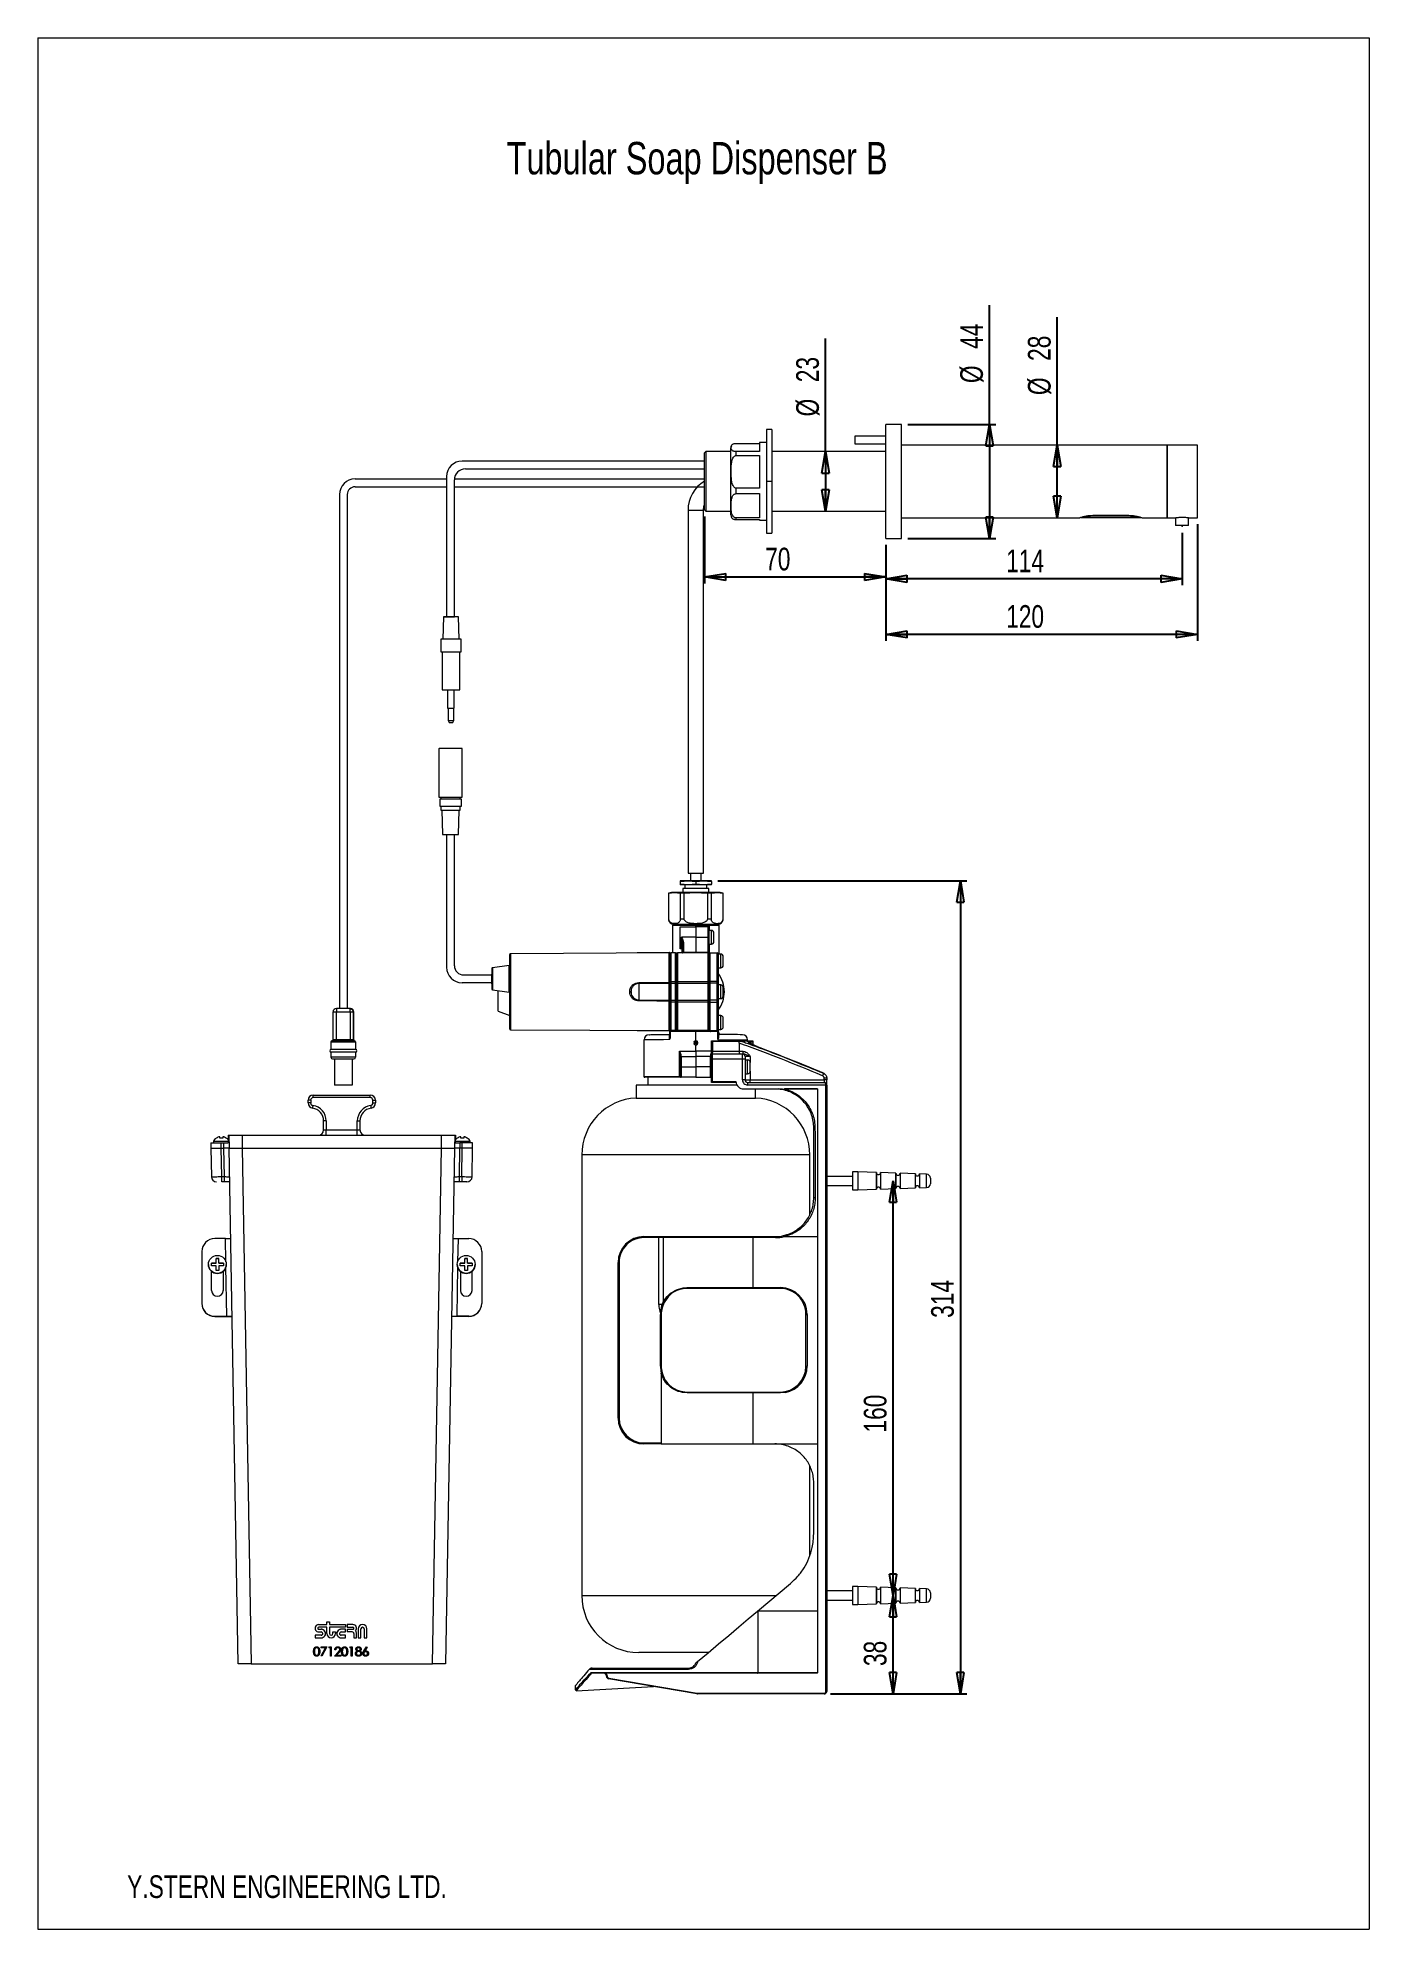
# Model space of a CAD drawing. Header units: millimetres. Extents: x 0.5 to 34.7, y 0.4 to 49.1.
import ezdxf

# ---------------------------------------------------------------- set-up
doc = ezdxf.new("R2010")
doc.units = ezdxf.units.MM
doc.header["$LTSCALE"] = 0.166667
doc.header["$PDSIZE"] = -1
doc.layers.add('DIM', color=176, linetype='Continuous')
doc.layers.add('LEVEL0', color=179, linetype='Continuous')
doc.styles.add('SLDTEXTSTYLE0', font='TXT', dxfattribs={"width": 0.75})
doc.dimstyles.new('SLDDIMSTYLE0', dxfattribs={"dimtxt": 0.583333, "dimasz": 0.550333, "dimexe": 0, "dimexo": 0.0625, "dimgap": 0.145833, "dimtad": 1, "dimdec": 0, "dimlfac": 15, "dimrnd": 1e-09, "dimzin": 12, "dimdsep": 46, "dimtxsty": 'SLDTEXTSTYLE0', "dimblk1": 'CLOSED', "dimblk2": 'CLOSED', "dimsah": 1, "dimcen": 0.09, "dimadec": 0, "dimazin": 3, "dimtfac": 1, "dimtdec": 0, "dimtofl": 0, "dimtmove": 0, "dimatfit": 3, "dimldrblk": 'CLOSED', "dimfxl": 0, "dimfrac": 2, "dimtolj": 1, "dimtzin": 12, "dimarcsym": 0})

msp = doc.modelspace()

# ---------------------------------------------------------------- texts
at = {"layer": 'LEVEL0', "color": 7, "style": 'SLDTEXTSTYLE0'}
for s, insert, char_height, attachment_point in [('Tubular Soap Dispenser B', (17.445, 46.411), 0.83333, 2), ('Y.STERN ENGINEERING LTD.', (11.008, 1.817), 0.58333, 3)]:
    msp.add_mtext(s, dxfattribs=dict(at, insert=insert, char_height=char_height, attachment_point=attachment_point))

# ---------------------------------------------------------------- blocks, each defined once
blk = doc.blocks.new('_CLOSED')
at = {"color": 0, "linetype": 'ByBlock', "lineweight": -2}
for p, q in [((-1, 0.166667), (0, 0)), ((-1, 0.166667), (-1, -0.166667)), ((0, 0), (-1, -0.166667)), ((0, 0), (-1, 0))]:
    blk.add_line(p, q, dxfattribs=at)
blk = doc.blocks.new('_D')
at = {"layer": 'LEVEL0', "color": 7}
for p, q in [((22.303, 36.044), (22.303, 35.005)), ((29.923, 36.358), (29.923, 35.005)), ((29.923, 35.171), (22.303, 35.171))]:
    blk.add_line(p, q, dxfattribs=at)
at = {"layer": 'LEVEL0', "color": 7, "xscale": 0.5503333333333332, "yscale": 0.5503333333333332, "rotation": 180.0000000000004}
blk.add_blockref('_CLOSED', (22.303, 35.171), dxfattribs=at)
at = {"layer": 'LEVEL0', "color": 7, "xscale": 0.5503333333333332, "yscale": 0.5503333333333332}
blk.add_blockref('_CLOSED', (29.923, 35.171), dxfattribs=at)
at = {"layer": 'LEVEL0', "color": 7, "insert": (25.395, 35.923), "char_height": 0.5833, "attachment_point": 1, "style": 'SLDTEXTSTYLE0'}
blk.add_mtext('114', dxfattribs=at)
blk = doc.blocks.new('_D_1')
at = {"layer": 'LEVEL0', "color": 7}
for p, q in [((30.316, 36.577), (30.316, 33.576)), ((22.303, 36.044), (22.303, 33.576)), ((30.316, 33.743), (22.303, 33.743))]:
    blk.add_line(p, q, dxfattribs=at)
at = {"layer": 'LEVEL0', "color": 7, "xscale": 0.5503333333333332, "yscale": 0.5503333333333332, "rotation": 180.0000000000004}
blk.add_blockref('_CLOSED', (22.303, 33.743), dxfattribs=at)
at = {"layer": 'LEVEL0', "color": 7, "xscale": 0.5503333333333332, "yscale": 0.5503333333333332}
blk.add_blockref('_CLOSED', (30.316, 33.743), dxfattribs=at)
at = {"layer": 'LEVEL0', "color": 7, "insert": (25.395, 34.495), "char_height": 0.5833, "attachment_point": 1, "style": 'SLDTEXTSTYLE0'}
blk.add_mtext('120', dxfattribs=at)
blk = doc.blocks.new('_D_2')
at = {"layer": 'LEVEL0', "color": 7}
for p, q in [((26.708, 38.611), (26.708, 41.904)), ((26.708, 36.744), (26.708, 38.611))]:
    blk.add_line(p, q, dxfattribs=at)
at = {"layer": 'LEVEL0', "color": 7, "xscale": 0.5503333333333332, "yscale": 0.5503333333333332}
for p, rotation in [((26.708, 38.611), 90.0000000000004), ((26.708, 36.744), 270.0000000000004)]:
    blk.add_blockref('_CLOSED', p, dxfattribs=dict(at, rotation=rotation))
at = {"layer": 'LEVEL0', "color": 7, "char_height": 0.5833, "attachment_point": 1, "rotation": 90, "style": 'SLDTEXTSTYLE0'}
for s, insert in [('28', (25.956, 40.777)), ('%%c', (25.956, 39.898))]:
    blk.add_mtext(s, dxfattribs=dict(at, insert=insert))
blk = doc.blocks.new('_D_3')
at = {"layer": 'LEVEL0', "color": 7}
for p, q in [((24.966, 39.144), (24.966, 42.213)), ((22.87, 39.144), (25.133, 39.144)), ((24.966, 39.144), (24.966, 36.211)), ((22.87, 36.211), (25.133, 36.211))]:
    blk.add_line(p, q, dxfattribs=at)
at = {"layer": 'LEVEL0', "color": 7, "xscale": 0.5503333333333332, "yscale": 0.5503333333333332}
for p, rotation in [((24.966, 39.144), 90.0000000000004), ((24.966, 36.211), 270.0000000000004)]:
    blk.add_blockref('_CLOSED', p, dxfattribs=dict(at, rotation=rotation))
at = {"layer": 'LEVEL0', "color": 7, "char_height": 0.5833, "attachment_point": 1, "rotation": 90, "style": 'SLDTEXTSTYLE0'}
for s, insert in [('44', (24.214, 41.087)), ('%%c', (24.214, 40.207))]:
    blk.add_mtext(s, dxfattribs=dict(at, insert=insert))
blk = doc.blocks.new('_D_4')
at = {"layer": 'LEVEL0', "color": 7}
for q in [(20.747, 41.355), (20.747, 36.911)]:
    blk.add_line((20.747, 38.444), q, dxfattribs=at)
at = {"layer": 'LEVEL0', "color": 7, "xscale": 0.5503333333333332, "yscale": 0.5503333333333332}
for p, rotation in [((20.747, 38.444), 90.00000000000041), ((20.747, 36.911), 270.0000000000004)]:
    blk.add_blockref('_CLOSED', p, dxfattribs=dict(at, rotation=rotation))
at = {"layer": 'LEVEL0', "color": 7, "char_height": 0.5833, "attachment_point": 1, "rotation": 90, "style": 'SLDTEXTSTYLE0'}
for s, insert in [('23', (19.995, 40.229)), ('%%c', (19.995, 39.349))]:
    blk.add_mtext(s, dxfattribs=dict(at, insert=insert))
blk = doc.blocks.new('_D_5')
at = {"layer": 'LEVEL0', "color": 7}
for p, q in [((17.636, 36.777), (17.636, 35.053)), ((22.303, 36.044), (22.303, 35.053)), ((17.636, 35.22), (22.303, 35.22))]:
    blk.add_line(p, q, dxfattribs=at)
at = {"layer": 'LEVEL0', "color": 7, "xscale": 0.5503333333333332, "yscale": 0.5503333333333332, "rotation": 180.0000000000004}
blk.add_blockref('_CLOSED', (17.636, 35.22), dxfattribs=at)
at = {"layer": 'LEVEL0', "color": 7, "xscale": 0.5503333333333332, "yscale": 0.5503333333333332}
blk.add_blockref('_CLOSED', (22.303, 35.22), dxfattribs=at)
at = {"layer": 'LEVEL0', "color": 7, "insert": (19.196, 35.972), "char_height": 0.5833, "attachment_point": 1, "style": 'SLDTEXTSTYLE0'}
blk.add_mtext('70', dxfattribs=at)
blk = doc.blocks.new('_D_6')
at = {"layer": 'LEVEL0', "color": 7}
for p, q in [((22.486, 6.482), (22.486, 9.016)), ((20.879, 6.482), (22.652, 6.482))]:
    blk.add_line(p, q, dxfattribs=at)
at = {"layer": 'LEVEL0', "color": 7, "xscale": 0.5503333333333332, "yscale": 0.5503333333333332}
for p, rotation in [((22.486, 9.016), 90.00000000000047), ((22.486, 6.482), 270.0000000000005)]:
    blk.add_blockref('_CLOSED', p, dxfattribs=dict(at, rotation=rotation))
at = {"layer": 'LEVEL0', "color": 7, "insert": (21.734, 7.2), "char_height": 0.5833, "attachment_point": 1, "rotation": 90, "style": 'SLDTEXTSTYLE0'}
blk.add_mtext('38', dxfattribs=at)
blk = doc.blocks.new('_D_7')
at = {"layer": 'LEVEL0', "color": 7}
blk.add_line((22.486, 9.016), (22.486, 19.682), dxfattribs=at)
at = {"layer": 'LEVEL0', "color": 7, "xscale": 0.5503333333333332, "yscale": 0.5503333333333332}
for p, rotation in [((22.486, 19.682), 90.0000000000004), ((22.486, 9.016), 270.0000000000004)]:
    blk.add_blockref('_CLOSED', p, dxfattribs=dict(at, rotation=rotation))
at = {"layer": 'LEVEL0', "color": 7, "insert": (21.734, 13.207), "char_height": 0.5833, "attachment_point": 1, "rotation": 90, "style": 'SLDTEXTSTYLE0'}
blk.add_mtext('160', dxfattribs=at)
blk = doc.blocks.new('_D_8')
at = {"layer": 'LEVEL0', "color": 7}
for p, q in [((17.979, 27.402), (24.385, 27.402)), ((24.218, 27.402), (24.218, 6.482)), ((20.879, 6.482), (24.385, 6.482))]:
    blk.add_line(p, q, dxfattribs=at)
at = {"layer": 'LEVEL0', "color": 7, "xscale": 0.5503333333333332, "yscale": 0.5503333333333332}
for p, rotation in [((24.218, 27.402), 90.00000000000047), ((24.218, 6.482), 270.0000000000005)]:
    blk.add_blockref('_CLOSED', p, dxfattribs=dict(at, rotation=rotation))
at = {"layer": 'LEVEL0', "color": 7, "insert": (23.466, 16.158), "char_height": 0.5833, "attachment_point": 1, "rotation": 90, "style": 'SLDTEXTSTYLE0'}
blk.add_mtext('314', dxfattribs=at)

# ---------------------------------------------------------------- dimensions: what is measured, and where the dimension line sits
at = {"layer": 'LEVEL0', "color": 7}
for base, p1, p2, picture, middle in [((24.966, 36.211), (22.703, 39.144), (22.703, 36.211), '_D_3', (24.966, 41.078)), ((26.708, 38.611), (27.29, 36.744), (29.536, 38.611), '_D_2', (26.708, 40.769)), ((20.747, 36.911), (22.636, 38.444), (22.34, 36.911), '_D_4', (20.747, 40.22))]:
    dim = msp.add_linear_dim(base=base, p1=p1, p2=p2, angle=90, text='%%c<>', dimstyle='SLDDIMSTYLE0', dxfattribs=at)
    dim.commit()
    dim.dimension.update_dxf_attribs({"geometry": picture, "text_midpoint": middle, "dimtype": 160})
for base, p1, picture, middle in [((22.303, 35.22), (17.636, 36.944), '_D_5', (19.864, 35.22)), ((22.303, 33.743), (30.316, 36.744), '_D_1', (26.041, 33.743)), ((22.303, 35.171), (29.923, 36.525), '_D', (26.041, 35.171))]:
    dim = msp.add_linear_dim(base=base, p1=p1, p2=(22.303, 36.211), dimstyle='SLDDIMSTYLE0', dxfattribs=at)
    dim.commit()
    dim.dimension.update_dxf_attribs({"geometry": picture, "text_midpoint": middle, "dimtype": 160})
for base, p1, p2, picture, middle in [((24.218, 6.482), (17.813, 27.402), (20.713, 6.482), '_D_8', (24.218, 17.042)), ((22.486, 19.682), (23.113, 9.016), (23.113, 19.682), '_D_7', (22.486, 14.09)), ((22.486, 9.016), (20.713, 6.482), (23.113, 9.016), '_D_6', (22.486, 7.868))]:
    dim = msp.add_linear_dim(base=base, p1=p1, p2=p2, angle=90, dimstyle='SLDDIMSTYLE0', dxfattribs=at)
    dim.commit()
    dim.dimension.update_dxf_attribs({"geometry": picture, "text_midpoint": middle, "dimtype": 160})

# ---------------------------------------------------------------- linework, layer by layer
at = {"color": 7, "linetype": 'Continuous', "lineweight": 15}
for p, q in [((19.364, 39.011), (19.23, 39.011)), ((19.23, 39.011), (19.23, 37.677)), ((19.364, 39.011), (19.364, 37.677)), ((22.703, 39.144), (22.303, 39.144)), ((22.303, 36.211), (22.303, 39.144)), ((22.703, 36.211), (22.703, 39.144)), ((17.67, 38.444), (17.636, 38.411)), ((18.293, 38.444), (17.67, 38.444)), ((17.67, 38.444), (17.67, 36.911)), ((18.317, 37.914), (18.317, 38.54)), ((18.45, 38.656), (19.05, 38.656)), ((19.05, 38.444), (18.45, 38.444)), ((19.23, 38.677), (19.05, 38.677)), ((19.05, 38.677), (19.05, 38.444)), ((22.303, 38.444), (19.364, 38.444)), ((22.303, 38.841), (21.503, 38.841)), ((21.503, 38.841), (21.503, 38.641)), ((21.503, 38.641), (22.303, 38.641)), ((29.536, 38.611), (22.703, 38.611)), ((30.316, 38.611), (29.536, 38.611)), ((29.536, 37.677), (29.536, 38.611)), ((29.536, 38.611), (29.536, 36.744)), ((30.316, 37.677), (30.316, 38.611)), ((17.636, 36.944), (17.636, 38.411)), ((18.45, 38.343), (19.05, 38.343)), ((19.05, 38.343), (19.05, 37.504)), ((19.05, 37.504), (18.45, 37.504)), ((19.23, 37.677), (19.23, 36.344)), ((19.364, 37.677), (19.364, 36.344)), ((29.536, 36.744), (29.536, 37.677)), ((30.316, 36.744), (30.316, 37.677)), ((18.45, 37.364), (19.05, 37.364)), ((19.05, 37.364), (19.05, 36.738)), ((17.213, 36.938), (17.213, 27.602)), ((17.613, 27.602), (17.613, 36.938)), ((17.636, 36.944), (17.67, 36.911)), ((17.67, 36.911), (18.317, 36.911)), ((19.05, 36.738), (18.45, 36.738)), ((18.45, 36.698), (19.05, 36.698)), ((19.05, 36.698), (19.05, 36.677)), ((19.05, 36.677), (19.23, 36.677)), ((19.364, 36.911), (22.303, 36.911)), ((22.703, 36.744), (22.97, 36.744)), ((22.97, 36.744), (23.232, 36.744)), ((23.232, 36.744), (23.236, 36.744)), ((23.236, 36.744), (27.293, 36.744)), ((27.316, 36.747), (28.864, 36.747)), ((27.623, 36.806), (28.556, 36.806)), ((27.623, 36.78), (27.623, 36.793)), ((28.886, 36.744), (29.056, 36.744)), ((29.056, 36.744), (29.056, 36.737)), ((29.056, 36.737), (29.323, 36.737)), ((29.323, 36.737), (29.323, 36.744)), ((29.323, 36.744), (29.536, 36.744)), ((29.536, 36.744), (29.756, 36.744)), ((29.756, 36.744), (29.756, 36.544)), ((30.09, 36.544), (29.756, 36.544)), ((30.09, 36.544), (30.09, 36.744)), ((30.09, 36.744), (30.316, 36.744)), ((19.23, 36.344), (19.364, 36.344)), ((22.303, 36.211), (22.703, 36.211)), ((17.013, 27.386), (17.213, 27.402)), ((17.013, 27.402), (17.013, 27.386)), ((17.213, 27.402), (17.013, 27.402)), ((17.013, 27.386), (17.013, 27.319)), ((17.213, 27.302), (17.013, 27.319)), ((17.013, 27.319), (17.013, 27.302)), ((17.213, 27.302), (17.013, 27.302)), ((17.129, 27.302), (17.129, 27.202)), ((17.213, 27.602), (17.613, 27.602)), ((17.213, 27.402), (17.413, 27.386)), ((17.613, 27.402), (17.213, 27.402)), ((17.413, 27.319), (17.213, 27.302)), ((17.613, 27.302), (17.213, 27.302)), ((17.279, 27.602), (17.279, 27.402)), ((17.413, 27.386), (17.613, 27.402)), ((17.413, 27.386), (17.413, 27.319)), ((17.613, 27.302), (17.413, 27.319)), ((17.546, 27.402), (17.546, 27.602)), ((17.613, 27.402), (17.813, 27.386)), ((17.813, 27.402), (17.613, 27.402)), ((17.813, 27.319), (17.613, 27.302)), ((17.813, 27.302), (17.613, 27.302)), ((17.696, 27.202), (17.696, 27.302)), ((17.813, 27.386), (17.813, 27.402)), ((17.813, 27.386), (17.813, 27.319)), ((17.813, 27.302), (17.813, 27.319)), ((16.786, 27.102), (16.713, 27.083)), ((16.713, 27.083), (16.713, 26.416)), ((16.715, 27.083), (16.713, 27.083)), ((16.715, 26.416), (16.715, 27.083)), ((17.099, 27.102), (16.786, 27.102)), ((17.115, 27.083), (17.013, 27.083)), ((17.013, 27.083), (17.013, 26.416)), ((17.079, 27.202), (17.079, 27.102)), ((17.746, 27.202), (17.079, 27.202)), ((18.039, 27.102), (17.099, 27.102)), ((17.115, 26.416), (17.115, 27.083)), ((17.711, 27.083), (17.711, 26.416)), ((17.812, 27.083), (17.711, 27.083)), ((17.746, 27.102), (17.746, 27.202)), ((17.812, 26.416), (17.812, 27.083)), ((18.113, 27.083), (18.039, 27.102)), ((18.113, 27.083), (18.11, 27.083)), ((18.11, 27.083), (18.11, 26.416)), ((18.113, 26.416), (18.113, 27.083)), ((17.129, 26.282), (16.846, 26.282)), ((16.846, 26.282), (17.413, 26.282)), ((17.979, 26.282), (17.129, 26.282)), ((17.413, 26.282), (17.979, 26.282)), ((17.413, 26.249), (17.413, 26.282)), ((16.813, 26.249), (16.813, 25.549)), ((17.006, 26.216), (17.013, 26.216)), ((17.013, 25.682), (17.013, 26.216)), ((17.013, 26.216), (17.413, 26.216)), ((17.413, 26.249), (17.413, 26.236)), ((17.413, 26.216), (17.413, 26.236)), ((17.726, 26.216), (17.413, 26.216)), ((17.413, 26.216), (17.413, 25.949)), ((17.413, 25.949), (17.413, 25.569)), ((17.746, 26.196), (17.746, 25.949)), ((17.813, 26.126), (17.746, 26.126)), ((17.746, 25.949), (17.746, 25.58)), ((17.879, 25.839), (17.879, 26.059)), ((18.013, 25.517), (18.013, 26.249)), ((12.626, 24.549), (12.626, 25.507)), ((16.726, 25.549), (12.646, 25.527)), ((16.726, 25.557), (15.944, 25.55)), ((16.746, 25.537), (16.746, 25.529)), ((16.746, 24.809), (16.746, 25.529)), ((16.893, 25.549), (16.766, 25.549)), ((16.893, 25.549), (16.906, 25.549)), ((16.906, 25.549), (16.939, 25.549)), ((16.913, 25.529), (16.913, 24.809)), ((16.919, 24.809), (16.919, 25.529)), ((17.726, 25.549), (16.939, 25.549)), ((17.013, 25.682), (17.046, 25.682)), ((17.013, 25.669), (17.013, 25.682)), ((17.079, 25.576), (17.079, 25.778)), ((17.079, 25.569), (17.079, 25.576)), ((17.413, 25.556), (17.099, 25.556)), ((17.413, 25.556), (17.413, 25.569)), ((17.751, 25.556), (17.413, 25.556)), ((17.413, 25.549), (17.413, 25.556)), ((17.726, 25.549), (17.759, 25.549)), ((17.746, 25.772), (17.813, 25.772)), ((17.746, 25.582), (17.746, 25.58)), ((17.746, 25.58), (17.746, 25.569)), ((17.746, 25.529), (17.746, 24.809)), ((17.759, 25.55), (17.751, 25.555)), ((17.753, 24.809), (17.753, 25.529)), ((17.759, 25.549), (17.773, 25.549)), ((17.773, 25.549), (17.966, 25.549)), ((17.986, 25.529), (17.986, 24.809)), ((18.053, 25.517), (17.986, 25.517)), ((18.119, 25.23), (18.119, 25.45)), ((12.609, 25.225), (12.183, 25.165)), ((17.986, 25.164), (18.053, 25.164)), ((12.183, 24.6), (12.609, 24.54)), ((12.326, 24.045), (12.326, 24.58)), ((12.626, 23.59), (12.626, 24.549)), ((15.746, 24.539), (15.746, 24.559)), ((15.944, 24.759), (16.726, 24.765)), ((15.944, 24.339), (16.726, 24.332)), ((16.746, 24.746), (16.746, 24.809)), ((16.746, 24.786), (16.746, 24.745)), ((16.746, 24.352), (16.746, 24.746)), ((16.746, 24.352), (16.746, 24.312)), ((16.746, 24.289), (16.746, 24.352)), ((16.766, 24.766), (16.893, 24.766)), ((16.766, 24.332), (16.893, 24.332)), ((16.913, 24.809), (16.913, 24.746)), ((16.913, 24.746), (16.913, 24.352)), ((16.913, 24.352), (16.913, 24.289)), ((16.919, 24.746), (16.919, 24.809)), ((16.919, 24.352), (16.919, 24.746)), ((16.919, 24.289), (16.919, 24.352)), ((16.939, 24.766), (17.726, 24.766)), ((16.939, 24.332), (17.726, 24.332)), ((17.746, 24.809), (17.746, 24.746)), ((17.746, 24.746), (17.746, 24.352)), ((17.746, 24.352), (17.746, 24.289)), ((17.753, 24.746), (17.753, 24.809)), ((17.753, 24.352), (17.753, 24.746)), ((17.753, 24.289), (17.753, 24.352)), ((17.966, 24.766), (17.773, 24.766)), ((17.966, 24.332), (17.773, 24.332)), ((17.986, 24.809), (17.986, 24.746)), ((17.986, 24.746), (17.986, 24.352)), ((18.053, 24.726), (17.986, 24.726)), ((17.986, 24.372), (18.053, 24.372)), ((17.986, 24.352), (17.986, 24.289)), ((18.119, 24.439), (18.119, 24.659)), ((12.326, 24.045), (12.626, 23.938)), ((16.746, 23.569), (16.746, 24.289)), ((16.913, 24.289), (16.913, 23.569)), ((16.919, 23.569), (16.919, 24.289)), ((17.746, 24.289), (17.746, 23.569)), ((17.753, 23.569), (17.753, 24.289)), ((17.986, 24.289), (17.986, 23.569)), ((18.053, 23.934), (17.986, 23.934)), ((18.119, 23.648), (18.119, 23.868)), ((12.646, 23.57), (16.726, 23.549)), ((15.944, 23.548), (16.726, 23.541)), ((16.746, 23.569), (16.746, 23.561)), ((16.746, 23.529), (16.746, 23.569)), ((16.746, 23.391), (16.746, 23.529)), ((16.893, 23.549), (16.766, 23.549)), ((16.821, 23.545), (16.821, 23.546)), ((16.866, 23.542), (17.413, 23.542)), ((16.906, 23.549), (16.893, 23.549)), ((16.939, 23.549), (16.906, 23.549)), ((17.726, 23.549), (16.939, 23.549)), ((17.413, 23.542), (17.413, 23.549)), ((17.413, 23.522), (17.413, 23.542)), ((17.413, 23.542), (17.799, 23.542)), ((17.413, 23.282), (17.413, 23.522)), ((17.759, 23.549), (17.726, 23.549)), ((17.773, 23.549), (17.759, 23.549)), ((17.773, 23.549), (17.966, 23.549)), ((17.986, 23.581), (18.053, 23.581)), ((17.986, 23.569), (17.986, 23.529)), ((17.986, 23.529), (17.986, 23.396)), ((16.079, 23.311), (16.079, 22.369)), ((17.013, 22.862), (17.013, 22.915)), ((17.033, 22.882), (17.413, 22.882)), ((17.366, 23.249), (17.366, 23.216)), ((17.399, 23.216), (17.366, 23.216)), ((17.413, 23.282), (17.399, 23.282)), ((17.413, 23.216), (17.399, 23.216)), ((17.399, 23.182), (17.413, 23.182)), ((17.413, 23.282), (17.426, 23.282)), ((17.413, 23.282), (17.413, 23.216)), ((17.413, 23.216), (17.426, 23.216)), ((17.426, 23.182), (17.413, 23.182)), ((17.413, 23.016), (17.413, 23.182)), ((17.413, 23.016), (17.413, 22.882)), ((17.413, 22.882), (17.413, 22.616)), ((17.793, 22.882), (17.413, 22.882)), ((17.426, 23.216), (17.459, 23.216)), ((17.459, 23.249), (17.459, 23.216)), ((17.813, 23.282), (17.822, 23.282)), ((17.813, 23.016), (17.813, 23.282)), ((17.813, 22.929), (17.813, 23.016)), ((17.813, 22.816), (17.813, 22.929)), ((17.822, 23.282), (18.733, 23.282)), ((17.833, 22.949), (18.613, 22.949)), ((17.839, 23.279), (18.567, 23.279)), ((18.525, 23.225), (18.525, 23.016)), ((18.613, 22.949), (18.624, 22.949)), ((18.679, 22.882), (18.679, 22.816)), ((18.733, 23.282), (18.782, 23.282)), ((18.746, 23.282), (18.746, 23.31)), ((18.782, 23.282), (18.879, 23.282)), ((18.886, 23.183), (18.886, 23.253)), ((18.998, 23.135), (18.998, 23.134)), ((17.013, 22.616), (17.013, 22.862)), ((17.013, 22.369), (17.013, 22.616)), ((17.413, 22.616), (17.413, 22.349)), ((17.813, 22.216), (17.813, 22.816)), ((18.679, 22.816), (18.679, 22.282)), ((18.746, 22.792), (18.679, 22.792)), ((18.679, 22.439), (18.746, 22.439)), ((18.813, 22.506), (18.813, 22.726)), ((15.879, 22.149), (15.879, 21.814)), ((18.475, 22.149), (15.879, 22.149)), ((16.996, 22.349), (16.099, 22.349)), ((16.179, 22.349), (16.179, 22.149)), ((17.033, 22.349), (16.996, 22.349)), ((17.413, 22.349), (17.033, 22.349)), ((17.413, 22.349), (17.793, 22.349)), ((17.813, 22.349), (17.793, 22.349)), ((18.446, 22.216), (17.813, 22.216)), ((18.643, 22.049), (19.597, 22.049)), ((18.746, 22.216), (20.713, 22.216)), ((18.946, 21.814), (18.946, 22.049)), ((20.546, 22.049), (20.546, 18.249)), ((20.779, 22.331), (20.779, 22.327)), ((20.779, 22.327), (20.779, 22.282)), ((20.779, 22.149), (20.779, 22.282)), ((20.779, 22.149), (20.779, 6.549)), ((7.505, 21.759), (7.438, 21.759)), ((7.438, 21.687), (7.438, 21.759)), ((7.505, 21.687), (7.438, 21.687)), ((7.505, 21.759), (7.505, 21.687)), ((7.571, 21.825), (7.571, 21.892)), ((7.571, 21.892), (9.038, 21.892)), ((9.038, 21.825), (7.571, 21.825)), ((9.038, 21.825), (9.038, 21.892)), ((9.105, 21.759), (9.171, 21.759)), ((9.105, 21.687), (9.105, 21.759)), ((9.105, 21.687), (9.171, 21.687)), ((9.171, 21.759), (9.171, 21.687)), ((15.879, 21.814), (18.946, 21.814)), ((7.905, 21.225), (7.838, 21.225)), ((7.838, 20.992), (7.838, 21.225)), ((7.838, 20.992), (7.905, 20.992)), ((7.905, 21.225), (7.905, 20.992)), ((7.905, 20.859), (7.905, 20.992)), ((7.905, 20.992), (8.705, 20.992)), ((8.705, 21.225), (8.771, 21.225)), ((8.705, 20.992), (8.705, 21.225)), ((8.705, 20.859), (8.705, 20.992)), ((8.705, 20.992), (8.771, 20.992)), ((8.771, 21.225), (8.771, 20.992)), ((20.446, 19.249), (20.446, 21.049)), ((4.938, 20.659), (4.938, 20.525)), ((4.938, 20.659), (5.205, 20.659)), ((4.938, 20.525), (4.951, 19.79)), ((4.938, 20.525), (5.205, 20.525)), ((4.938, 20.525), (5.205, 20.525)), ((5.001, 20.692), (5.001, 20.659)), ((5.205, 20.692), (5.001, 20.692)), ((5.384, 20.692), (5.205, 20.692)), ((5.205, 20.525), (5.205, 20.659)), ((5.205, 20.659), (5.269, 20.659)), ((5.205, 20.525), (5.272, 20.525)), ((5.217, 19.792), (5.205, 20.525)), ((5.272, 20.525), (5.269, 20.659)), ((5.269, 20.659), (5.385, 20.659)), ((5.405, 20.525), (5.272, 20.525)), ((5.286, 19.792), (5.273, 20.525)), ((5.381, 20.859), (5.385, 20.659)), ((5.381, 20.859), (5.399, 20.859)), ((5.399, 20.859), (5.405, 20.525)), ((5.399, 20.859), (5.745, 20.859)), ((5.405, 20.525), (5.425, 20.525)), ((5.638, 7.259), (5.406, 20.525)), ((5.425, 20.525), (5.629, 20.525)), ((5.629, 20.525), (5.745, 20.525)), ((5.74, 20.525), (5.971, 7.259)), ((5.745, 20.859), (5.745, 20.525)), ((5.745, 20.859), (10.865, 20.859)), ((5.745, 20.525), (10.865, 20.525)), ((10.638, 7.259), (10.87, 20.525)), ((10.865, 20.859), (10.865, 20.525)), ((10.865, 20.859), (11.21, 20.859)), ((10.865, 20.525), (10.98, 20.525)), ((11.203, 20.525), (10.971, 7.259)), ((10.98, 20.525), (11.184, 20.525)), ((11.184, 20.525), (11.204, 20.525)), ((11.21, 20.859), (11.204, 20.525)), ((11.338, 20.525), (11.204, 20.525)), ((11.21, 20.859), (11.228, 20.859)), ((11.228, 20.859), (11.224, 20.659)), ((11.224, 20.659), (11.34, 20.659)), ((11.405, 20.692), (11.225, 20.692)), ((11.336, 20.525), (11.323, 19.792)), ((11.34, 20.659), (11.338, 20.525)), ((11.405, 20.525), (11.338, 20.525)), ((11.405, 20.659), (11.34, 20.659)), ((11.392, 19.792), (11.405, 20.525)), ((11.608, 20.692), (11.405, 20.692)), ((11.405, 20.525), (11.405, 20.659)), ((11.671, 20.659), (11.405, 20.659)), ((11.671, 20.525), (11.405, 20.525)), ((11.671, 20.525), (11.405, 20.525)), ((11.534, 20.784), (11.534, 20.78)), ((11.608, 20.659), (11.608, 20.692)), ((11.658, 19.79), (11.671, 20.525)), ((11.671, 20.525), (11.671, 20.659)), ((14.479, 20.349), (14.479, 9.016)), ((20.346, 18.815), (20.346, 20.349)), ((5.217, 19.659), (5.217, 19.792)), ((5.217, 19.792), (5.286, 19.792)), ((5.286, 19.659), (5.217, 19.659)), ((5.286, 19.659), (5.286, 19.792)), ((5.422, 19.659), (5.286, 19.659)), ((11.323, 19.659), (11.188, 19.659)), ((11.323, 19.792), (11.323, 19.659)), ((11.323, 19.792), (11.392, 19.792)), ((11.392, 19.659), (11.323, 19.659)), ((11.392, 19.792), (11.392, 19.659)), ((21.446, 19.799), (20.779, 19.799)), ((20.779, 19.566), (21.446, 19.566)), ((21.579, 19.916), (21.446, 19.916)), ((21.446, 19.916), (21.446, 19.449)), ((22.06, 19.899), (21.579, 19.916)), ((21.579, 19.916), (21.579, 19.449)), ((21.579, 19.449), (22.06, 19.466)), ((22.059, 19.897), (22.059, 19.468)), ((22.06, 19.466), (22.06, 19.899)), ((22.56, 19.881), (22.166, 19.895)), ((22.166, 19.895), (22.166, 19.682)), ((22.166, 19.682), (22.166, 19.469)), ((22.166, 19.469), (22.56, 19.483)), ((22.559, 19.879), (22.559, 19.485)), ((22.56, 19.483), (22.56, 19.881)), ((23.06, 19.864), (22.666, 19.878)), ((22.666, 19.878), (22.666, 19.682)), ((22.666, 19.682), (22.666, 19.487)), ((22.666, 19.487), (23.06, 19.501)), ((23.059, 19.862), (23.059, 19.502)), ((23.06, 19.501), (23.06, 19.864)), ((23.35, 19.854), (23.166, 19.86)), ((23.166, 19.86), (23.166, 19.682)), ((23.166, 19.682), (23.166, 19.504)), ((23.166, 19.504), (23.35, 19.511)), ((23.446, 19.754), (23.446, 19.611)), ((21.446, 19.449), (21.579, 19.449)), ((20.384, 18.908), (20.378, 18.885)), ((5.314, 18.198), (5.038, 18.198)), ((11.296, 18.198), (11.571, 18.198)), ((16.079, 18.249), (16.465, 18.249)), ((16.465, 18.249), (16.583, 18.249)), ((16.583, 18.249), (18.868, 18.249)), ((18.868, 18.249), (19.446, 18.249)), ((19.692, 18.249), (20.546, 18.249)), ((20.546, 18.249), (20.546, 12.916)), ((4.705, 17.865), (4.705, 16.532)), ((4.875, 17.534), (4.875, 17.532)), ((4.951, 17.568), (5.071, 17.568)), ((5.071, 17.567), (4.951, 17.567)), ((5.071, 17.688), (5.138, 17.688)), ((5.138, 17.687), (5.071, 17.687)), ((5.258, 17.567), (5.138, 17.567)), ((5.258, 17.568), (5.258, 17.501)), ((5.335, 17.532), (5.335, 17.534)), ((11.275, 17.534), (11.275, 17.532)), ((11.351, 17.568), (11.471, 17.568)), ((11.471, 17.567), (11.351, 17.567)), ((11.471, 17.688), (11.538, 17.688)), ((11.538, 17.687), (11.471, 17.687)), ((11.658, 17.567), (11.538, 17.567)), ((11.658, 17.568), (11.658, 17.501)), ((11.735, 17.532), (11.735, 17.534)), ((11.905, 17.865), (11.905, 16.532)), ((15.413, 13.582), (15.413, 17.582)), ((15.489, 17.892), (15.468, 17.841)), ((4.955, 16.865), (4.955, 17.357)), ((5.071, 17.381), (5.071, 17.501)), ((5.138, 17.381), (5.071, 17.381)), ((5.258, 17.501), (5.138, 17.501)), ((5.255, 17.357), (5.255, 16.865)), ((11.355, 17.357), (11.355, 16.865)), ((11.471, 17.381), (11.471, 17.501)), ((11.538, 17.381), (11.471, 17.381)), ((11.658, 17.501), (11.538, 17.501)), ((11.655, 16.865), (11.655, 17.357)), ((16.548, 16.414), (16.616, 16.579)), ((16.599, 16.557), (16.573, 16.5)), ((18.871, 16.916), (17.19, 16.916)), ((19.579, 16.916), (18.871, 16.916)), ((4.705, 16.532), (4.705, 16.526)), ((5.038, 16.199), (5.038, 16.193)), ((5.038, 16.199), (5.349, 16.199)), ((5.038, 16.193), (5.482, 16.193)), ((11.571, 16.193), (11.127, 16.193)), ((11.571, 16.199), (11.261, 16.199)), ((11.571, 16.199), (11.571, 16.193)), ((11.905, 16.532), (11.905, 16.526)), ((16.523, 16.249), (16.523, 14.916)), ((20.246, 14.916), (20.246, 16.249)), ((16.523, 14.729), (16.523, 12.942)), ((17.19, 14.249), (18.871, 14.249)), ((18.871, 14.249), (19.579, 14.249)), ((16.441, 12.916), (16.079, 12.916)), ((16.523, 12.916), (16.441, 12.916)), ((16.523, 12.916), (17.413, 12.916)), ((17.413, 12.916), (18.881, 12.916)), ((18.881, 12.916), (19.446, 12.916)), ((20.546, 12.916), (20.546, 8.616)), ((20.346, 10.051), (20.346, 12.351)), ((20.446, 10.605), (20.446, 11.916)), ((19.002, 8.616), (19.851, 9.328)), ((21.579, 9.249), (21.446, 9.249)), ((21.446, 9.249), (21.446, 8.782)), ((22.06, 9.232), (21.579, 9.249)), ((21.579, 9.249), (21.579, 8.782)), ((21.446, 9.132), (20.779, 9.132)), ((20.779, 8.899), (21.446, 8.899)), ((21.446, 8.782), (21.579, 8.782)), ((21.579, 8.782), (22.06, 8.799)), ((22.059, 9.23), (22.059, 8.801)), ((22.06, 8.799), (22.06, 9.232)), ((22.56, 9.215), (22.166, 9.228)), ((22.166, 9.228), (22.166, 9.016)), ((22.166, 9.016), (22.166, 8.803)), ((22.166, 8.803), (22.56, 8.816)), ((22.559, 9.213), (22.559, 8.818)), ((22.56, 8.816), (22.56, 9.215)), ((23.06, 9.197), (22.666, 9.211)), ((22.666, 9.211), (22.666, 9.016)), ((22.666, 9.016), (22.666, 8.82)), ((22.666, 8.82), (23.06, 8.834)), ((23.059, 9.195), (23.059, 8.836)), ((23.06, 8.834), (23.06, 9.197)), ((23.35, 9.187), (23.166, 9.193)), ((23.166, 9.193), (23.166, 9.016)), ((23.166, 9.016), (23.166, 8.838)), ((23.166, 8.838), (23.35, 8.844)), ((23.446, 9.087), (23.446, 8.944)), ((7.92, 8.337), (7.989, 8.337)), ((7.92, 8.336), (7.92, 8.337)), ((7.92, 8.336), (7.989, 8.336)), ((7.92, 8.269), (7.92, 8.336)), ((7.989, 8.336), (7.989, 8.337)), ((7.989, 8.336), (7.989, 8.269)), ((20.546, 8.616), (20.546, 7.036)), ((7.619, 8.175), (7.619, 8.174)), ((7.774, 7.994), (7.621, 7.994)), ((7.621, 7.994), (7.621, 7.925)), ((7.774, 7.994), (7.621, 7.994)), ((7.621, 7.994), (7.621, 7.994)), ((7.621, 7.925), (7.774, 7.925)), ((7.714, 8.269), (7.92, 8.269)), ((7.714, 8.269), (7.92, 8.269)), ((7.714, 8.269), (7.714, 8.269)), ((7.92, 8.2), (7.714, 8.2)), ((7.714, 8.149), (7.774, 8.149)), ((7.714, 8.149), (7.774, 8.149)), ((7.714, 8.149), (7.714, 8.149)), ((7.714, 8.08), (7.774, 8.08)), ((7.774, 8.149), (7.774, 8.149)), ((7.774, 7.994), (7.774, 7.994)), ((7.886, 8.037), (7.886, 8.037)), ((7.92, 8.037), (7.92, 8.2)), ((7.989, 8.269), (8.402, 8.269)), ((7.989, 8.269), (8.402, 8.269)), ((8.402, 8.2), (7.989, 8.2)), ((7.989, 8.2), (7.989, 8.037)), ((8.075, 8.08), (8.144, 8.08)), ((8.075, 8.037), (8.075, 8.08)), ((8.075, 8.08), (8.144, 8.08)), ((8.075, 8.08), (8.075, 8.08)), ((8.144, 8.08), (8.144, 8.037)), ((8.144, 8.08), (8.144, 8.08)), ((8.178, 8.037), (8.178, 8.037)), ((8.402, 8.149), (8.29, 8.149)), ((8.29, 8.149), (8.29, 8.149)), ((8.402, 8.149), (8.29, 8.149)), ((8.29, 8.08), (8.402, 8.08)), ((8.402, 7.994), (8.29, 7.994)), ((8.402, 7.994), (8.29, 7.994)), ((8.29, 7.994), (8.29, 7.994)), ((8.29, 7.925), (8.402, 7.925)), ((8.402, 8.269), (8.402, 8.2)), ((8.402, 8.269), (8.402, 8.269)), ((8.402, 8.08), (8.402, 8.149)), ((8.402, 8.149), (8.402, 8.149)), ((8.402, 7.925), (8.402, 7.994)), ((8.402, 7.994), (8.402, 7.994)), ((8.591, 8.269), (8.445, 8.269)), ((8.591, 8.269), (8.445, 8.269)), ((8.445, 8.269), (8.445, 8.269)), ((8.445, 8.269), (8.445, 8.2)), ((8.445, 8.2), (8.591, 8.2)), ((8.445, 8.149), (8.591, 8.149)), ((8.445, 8.149), (8.445, 8.08)), ((8.445, 8.149), (8.591, 8.149)), ((8.445, 8.149), (8.445, 8.149)), ((8.574, 8.08), (8.445, 8.08)), ((8.591, 8.269), (8.591, 8.269)), ((8.591, 8.149), (8.591, 8.149)), ((8.617, 8.037), (8.617, 7.925)), ((8.617, 7.925), (8.687, 7.925)), ((8.686, 8.174), (8.686, 8.175)), ((8.687, 7.925), (8.687, 8.037)), ((8.687, 8.037), (8.687, 8.037)), ((8.729, 8.157), (8.729, 8.158)), ((8.729, 8.157), (8.729, 7.925)), ((8.729, 7.925), (8.798, 7.925)), ((8.798, 7.925), (8.798, 8.157)), ((8.884, 8.157), (8.884, 7.925)), ((8.884, 7.925), (8.953, 7.925)), ((8.953, 8.157), (8.953, 8.158)), ((8.953, 7.925), (8.953, 8.157)), ((7.58, 7.575), (7.58, 7.575)), ((7.658, 7.698), (7.658, 7.698)), ((7.659, 7.476), (7.659, 7.477)), ((7.709, 7.516), (7.709, 7.517)), ((7.739, 7.575), (7.739, 7.575)), ((7.775, 7.692), (7.918, 7.692)), ((7.775, 7.692), (7.918, 7.692)), ((7.775, 7.668), (7.775, 7.692)), ((7.775, 7.692), (7.775, 7.692)), ((7.883, 7.668), (7.775, 7.668)), ((7.778, 7.463), (7.883, 7.668)), ((7.778, 7.462), (7.883, 7.668)), ((7.778, 7.462), (7.778, 7.463)), ((7.796, 7.452), (7.778, 7.462)), ((7.918, 7.692), (7.796, 7.452)), ((7.918, 7.692), (7.918, 7.692)), ((7.975, 7.668), (7.989, 7.692)), ((7.975, 7.668), (7.989, 7.692)), ((7.975, 7.668), (7.975, 7.668)), ((8.011, 7.668), (7.975, 7.668)), ((7.989, 7.692), (8.032, 7.692)), ((7.989, 7.692), (7.989, 7.692)), ((7.989, 7.692), (8.032, 7.692)), ((8.011, 7.458), (8.011, 7.668)), ((8.032, 7.458), (8.011, 7.458)), ((8.032, 7.692), (8.032, 7.692)), ((8.032, 7.692), (8.032, 7.458)), ((8.119, 7.459), (8.209, 7.555)), ((8.119, 7.458), (8.209, 7.555)), ((8.119, 7.458), (8.119, 7.459)), ((8.277, 7.458), (8.119, 7.458)), ((8.149, 7.62), (8.128, 7.62)), ((8.128, 7.62), (8.128, 7.62)), ((8.227, 7.545), (8.169, 7.482)), ((8.169, 7.483), (8.277, 7.483)), ((8.169, 7.482), (8.277, 7.482)), ((8.204, 7.698), (8.204, 7.698)), ((8.209, 7.555), (8.209, 7.555)), ((8.274, 7.628), (8.274, 7.629)), ((8.277, 7.482), (8.277, 7.483)), ((8.277, 7.482), (8.277, 7.458)), ((8.298, 7.575), (8.298, 7.575)), ((8.376, 7.698), (8.376, 7.698)), ((8.377, 7.476), (8.377, 7.477)), ((8.427, 7.516), (8.427, 7.517)), ((8.457, 7.575), (8.457, 7.575)), ((8.514, 7.668), (8.527, 7.692)), ((8.514, 7.668), (8.527, 7.692)), ((8.514, 7.668), (8.514, 7.668)), ((8.55, 7.668), (8.514, 7.668)), ((8.527, 7.692), (8.57, 7.692)), ((8.527, 7.692), (8.527, 7.692)), ((8.527, 7.692), (8.57, 7.692)), ((8.55, 7.458), (8.55, 7.668)), ((8.57, 7.458), (8.55, 7.458)), ((8.57, 7.692), (8.57, 7.458)), ((8.57, 7.692), (8.57, 7.692)), ((8.657, 7.524), (8.657, 7.525)), ((8.669, 7.638), (8.669, 7.638)), ((8.736, 7.476), (8.736, 7.477)), ((8.737, 7.599), (8.737, 7.599)), ((8.738, 7.698), (8.738, 7.698)), ((8.804, 7.637), (8.804, 7.638)), ((8.816, 7.526), (8.816, 7.527)), ((8.849, 7.524), (8.849, 7.524)), ((8.875, 7.592), (8.944, 7.698)), ((8.875, 7.591), (8.944, 7.698)), ((8.875, 7.591), (8.875, 7.592)), ((8.961, 7.685), (8.899, 7.591)), ((8.92, 7.476), (8.92, 7.477)), ((8.923, 7.593), (8.923, 7.593)), ((8.944, 7.698), (8.961, 7.685)), ((8.944, 7.698), (8.944, 7.698)), ((8.944, 7.698), (8.961, 7.685)), ((8.961, 7.685), (8.961, 7.685)), ((8.992, 7.524), (8.992, 7.524)), ((17.731, 7.549), (15.946, 7.549)), ((5.971, 7.259), (5.638, 7.259)), ((5.971, 7.259), (10.638, 7.259)), ((10.971, 7.259), (10.638, 7.259)), ((19, 7.016), (14.738, 7.016)), ((14.743, 7.149), (17.224, 7.149)), ((15.113, 6.938), (15.113, 6.949)), ((17.441, 6.483), (15.168, 6.873)), ((20.507, 7.016), (19, 7.016)), ((14.313, 6.7), (14.313, 6.587)), ((20.713, 6.482), (17.452, 6.482))]:
    msp.add_line(p, q, dxfattribs=at)
at = {"color": 8, "linetype": 'Continuous', "lineweight": 0}
for p, q in [((18.45, 38.343), (18.45, 38.444)), ((18.45, 37.364), (18.45, 37.504)), ((19.364, 37.677), (19.23, 37.677)), ((17.213, 36.938), (17.613, 36.938)), ((18.45, 36.698), (18.45, 36.738)), ((27.623, 36.793), (27.623, 36.806)), ((27.623, 36.793), (28.556, 36.793)), ((28.556, 36.78), (27.623, 36.78)), ((28.556, 36.793), (28.556, 36.806)), ((28.556, 36.793), (28.556, 36.78)), ((16.715, 26.416), (16.713, 26.416)), ((17.115, 26.416), (17.013, 26.416)), ((17.812, 26.416), (17.711, 26.416)), ((18.113, 26.416), (18.11, 26.416)), ((17.413, 26.249), (16.813, 26.249)), ((17.006, 25.649), (17.006, 26.216)), ((17.046, 25.682), (17.046, 25.949)), ((17.413, 25.949), (17.046, 25.949)), ((18.013, 26.249), (17.413, 26.249)), ((17.413, 26.236), (17.755, 26.236)), ((17.413, 25.949), (17.726, 25.949)), ((17.726, 25.949), (17.726, 26.216)), ((17.726, 25.569), (17.726, 25.949)), ((17.746, 25.949), (17.726, 25.949)), ((17.755, 26.236), (17.755, 26.126)), ((17.813, 25.772), (17.813, 26.126)), ((12.646, 25.527), (12.646, 24.549)), ((15.944, 25.55), (15.944, 25.545)), ((16.726, 25.549), (16.726, 25.557)), ((16.726, 24.791), (16.726, 25.549)), ((16.766, 25.549), (16.766, 24.815)), ((16.893, 24.815), (16.893, 25.549)), ((16.906, 25.549), (16.906, 25.544)), ((16.919, 25.529), (16.913, 25.529)), ((16.939, 25.549), (16.939, 24.815)), ((17.065, 25.649), (17.006, 25.649)), ((17.065, 25.55), (17.065, 25.649)), ((17.079, 25.649), (17.065, 25.649)), ((17.079, 25.778), (17.099, 25.778)), ((17.099, 25.778), (17.099, 25.569)), ((17.099, 25.569), (17.099, 25.556)), ((17.099, 25.569), (17.413, 25.569)), ((17.099, 25.556), (17.099, 25.552)), ((17.413, 25.569), (17.726, 25.569)), ((17.726, 24.815), (17.726, 25.549)), ((17.753, 25.529), (17.746, 25.529)), ((17.755, 25.772), (17.755, 25.553)), ((17.759, 25.549), (17.759, 25.544)), ((17.773, 25.549), (17.773, 24.815)), ((17.966, 24.815), (17.966, 25.549)), ((18.053, 25.164), (18.053, 25.517)), ((12.183, 25.165), (12.183, 24.882)), ((12.183, 24.882), (12.183, 24.6)), ((12.609, 24.882), (12.609, 25.225)), ((12.609, 24.54), (12.609, 24.882)), ((17.99, 25.024), (17.99, 24.726)), ((12.646, 24.549), (12.646, 23.57)), ((15.713, 24.54), (15.713, 24.558)), ((15.944, 24.759), (15.944, 24.339)), ((16.726, 24.332), (16.726, 24.765)), ((16.766, 24.815), (16.766, 24.766)), ((16.766, 24.815), (16.893, 24.815)), ((16.766, 24.766), (16.766, 24.332)), ((16.766, 24.332), (16.766, 24.283)), ((16.893, 24.766), (16.893, 24.815)), ((16.893, 24.332), (16.893, 24.766)), ((16.893, 24.283), (16.893, 24.332)), ((16.939, 24.815), (16.939, 24.766)), ((16.939, 24.815), (17.726, 24.815)), ((16.939, 24.766), (16.939, 24.332)), ((16.939, 24.332), (16.939, 24.283)), ((17.726, 24.766), (17.726, 24.815)), ((17.726, 24.332), (17.726, 24.766)), ((17.726, 24.283), (17.726, 24.332)), ((17.773, 24.815), (17.773, 24.766)), ((17.966, 24.815), (17.773, 24.815)), ((17.773, 24.766), (17.773, 24.332)), ((17.773, 24.332), (17.773, 24.283)), ((17.966, 24.766), (17.966, 24.815)), ((17.966, 24.332), (17.966, 24.766)), ((17.966, 24.283), (17.966, 24.332)), ((17.99, 24.372), (17.99, 24.073)), ((18.053, 24.372), (18.053, 24.726)), ((16.726, 23.549), (16.726, 24.307)), ((16.893, 24.283), (16.766, 24.283)), ((16.766, 24.283), (16.766, 23.549)), ((16.893, 23.549), (16.893, 24.283)), ((17.726, 24.283), (16.939, 24.283)), ((16.939, 24.283), (16.939, 23.549)), ((17.726, 23.549), (17.726, 24.283)), ((17.773, 24.283), (17.966, 24.283)), ((17.773, 24.283), (17.773, 23.549)), ((17.966, 23.549), (17.966, 24.283)), ((18.053, 23.581), (18.053, 23.934)), ((15.944, 23.553), (15.944, 23.548)), ((16.726, 23.541), (16.726, 23.549)), ((16.746, 23.529), (16.756, 23.529)), ((16.746, 23.391), (16.756, 23.391)), ((16.756, 23.529), (16.756, 23.391)), ((16.835, 23.529), (16.756, 23.529)), ((17.413, 23.522), (16.858, 23.522)), ((16.866, 23.549), (16.866, 23.542)), ((16.906, 23.549), (16.906, 23.554)), ((16.913, 23.569), (16.919, 23.569)), ((17.794, 23.522), (17.413, 23.522)), ((17.746, 23.569), (17.753, 23.569)), ((17.759, 23.554), (17.759, 23.549)), ((17.799, 23.542), (17.799, 23.549)), ((17.975, 23.529), (17.811, 23.529)), ((17.975, 23.316), (17.975, 23.529)), ((17.975, 23.529), (17.986, 23.529)), ((17.987, 23.465), (18.006, 23.465)), ((16.99, 23.016), (17.413, 23.016)), ((16.99, 22.369), (16.99, 23.016)), ((17.033, 22.882), (17.033, 22.616)), ((17.399, 23.282), (17.399, 23.216)), ((17.813, 23.016), (17.413, 23.016)), ((17.426, 23.282), (17.426, 23.216)), ((17.793, 22.616), (17.793, 22.882)), ((17.813, 23.016), (17.839, 23.016)), ((17.833, 22.949), (17.833, 22.816)), ((17.839, 23.279), (17.839, 23.016)), ((17.839, 23.016), (18.525, 23.016)), ((18.525, 23.016), (18.624, 23.016)), ((18.613, 22.816), (18.613, 22.949)), ((18.624, 23.016), (18.624, 22.949)), ((18.813, 22.882), (18.679, 22.882)), ((18.788, 23.253), (18.788, 23.238)), ((18.886, 23.253), (18.788, 23.253)), ((18.813, 22.882), (18.813, 22.726)), ((17.013, 22.616), (17.033, 22.616)), ((17.033, 22.616), (17.033, 22.349)), ((17.033, 22.616), (17.413, 22.616)), ((17.793, 22.616), (17.413, 22.616)), ((17.793, 22.349), (17.793, 22.616)), ((17.793, 22.616), (17.813, 22.616)), ((17.813, 22.816), (17.833, 22.816)), ((17.833, 22.816), (17.833, 22.236)), ((18.613, 22.816), (17.833, 22.816)), ((18.613, 22.282), (18.613, 22.816)), ((18.679, 22.816), (18.613, 22.816)), ((18.746, 22.439), (18.746, 22.792)), ((18.813, 22.506), (18.813, 22.282)), ((16.079, 22.369), (16.99, 22.369)), ((16.99, 22.369), (17.013, 22.369)), ((17.833, 22.236), (18.444, 22.236)), ((18.679, 22.282), (18.613, 22.282)), ((18.679, 22.282), (18.813, 22.282)), ((18.746, 22.216), (18.746, 22.149)), ((20.759, 22.149), (18.746, 22.149)), ((18.813, 22.216), (18.813, 22.282)), ((18.813, 22.282), (20.713, 22.282)), ((20.713, 22.282), (20.713, 22.327)), ((20.779, 22.327), (20.713, 22.327)), ((20.713, 22.282), (20.713, 22.216)), ((20.779, 22.282), (20.713, 22.282)), ((20.759, 6.549), (20.759, 22.149)), ((20.759, 22.149), (20.779, 22.149)), ((20.346, 20.349), (14.479, 20.349)), ((23.35, 19.511), (23.35, 19.854)), ((16.079, 18.222), (16.079, 18.249)), ((16.465, 18.222), (16.079, 18.222)), ((16.465, 18.222), (16.465, 18.249)), ((16.465, 16.508), (16.465, 18.222)), ((16.576, 18.222), (16.465, 18.222)), ((16.576, 18.222), (16.576, 16.566)), ((18.881, 18.222), (16.576, 18.222)), ((18.881, 18.222), (18.881, 16.936)), ((19.459, 18.222), (18.881, 18.222)), ((15.439, 17.582), (15.413, 17.582)), ((15.439, 17.582), (15.439, 13.582)), ((16.55, 16.508), (16.576, 16.566)), ((17.189, 16.936), (18.881, 16.936)), ((18.881, 16.936), (19.589, 16.936)), ((16.465, 16.508), (16.55, 16.508)), ((16.503, 14.916), (16.503, 16.249)), ((16.503, 16.249), (16.523, 16.249)), ((16.505, 16.292), (16.55, 16.508)), ((20.246, 16.249), (20.276, 16.249)), ((20.276, 16.249), (20.276, 14.916)), ((16.503, 14.916), (16.523, 14.916)), ((20.246, 14.916), (20.276, 14.916)), ((18.881, 14.229), (17.189, 14.229)), ((18.881, 14.229), (18.881, 12.916)), ((19.589, 14.229), (18.881, 14.229)), ((15.439, 13.582), (15.413, 13.582)), ((16.079, 12.942), (16.523, 12.942)), ((16.079, 12.942), (16.079, 12.916)), ((19.446, 12.916), (20.546, 12.916)), ((14.479, 9.016), (19.482, 9.016)), ((23.35, 8.844), (23.35, 9.187)), ((19.01, 8.616), (19.002, 8.616)), ((19.01, 8.616), (19.01, 7.036)), ((20.546, 8.616), (19.01, 8.616)), ((17.222, 7.116), (14.671, 7.116)), ((14.717, 7.036), (19.01, 7.036)), ((15.133, 6.949), (15.113, 6.949)), ((15.133, 6.938), (15.113, 6.938)), ((15.133, 6.949), (15.133, 6.938)), ((15.172, 6.892), (17.444, 6.503)), ((19.01, 7.036), (20.546, 7.036)), ((17.452, 6.502), (20.713, 6.502)), ((17.452, 6.502), (17.452, 6.482)), ((20.713, 6.502), (20.713, 6.482)), ((20.759, 6.549), (20.779, 6.549))]:
    msp.add_line(p, q, dxfattribs=at)
at = {"color": 7, "linetype": 'Continuous', "lineweight": 0}
msp.add_line((12.169, 25.155), (12.169, 24.61), dxfattribs=at)
at = {"color": 196, "linetype": 'Continuous', "lineweight": 0}
for p, q in [((8.081, 24.031), (8.165, 24.031)), ((8.165, 24.116), (8.165, 24.031)), ((8.165, 24.031), (8.521, 24.031)), ((8.165, 23.311), (8.165, 24.031)), ((8.521, 24.031), (8.521, 24.116)), ((8.521, 24.031), (8.606, 24.031)), ((8.521, 24.031), (8.521, 23.311)), ((8.026, 23.26), (8.03, 23.26)), ((8.055, 23.286), (8.03, 23.26)), ((8.03, 23.26), (8.039, 23.261)), ((8.059, 23.286), (8.039, 23.261)), ((8.039, 23.261), (8.095, 23.26)), ((8.115, 23.286), (8.059, 23.286)), ((8.165, 23.311), (8.081, 23.311)), ((8.115, 23.286), (8.095, 23.26)), ((8.095, 23.26), (8.366, 23.26)), ((8.165, 23.286), (8.165, 23.311)), ((8.521, 23.311), (8.165, 23.311)), ((8.366, 23.26), (8.591, 23.26)), ((8.521, 23.311), (8.521, 23.286)), ((8.606, 23.311), (8.521, 23.311)), ((8.627, 23.286), (8.571, 23.286)), ((8.591, 23.26), (8.571, 23.286)), ((8.591, 23.26), (8.647, 23.261)), ((8.627, 23.286), (8.647, 23.261)), ((8.631, 23.286), (8.656, 23.26)), ((8.647, 23.261), (8.656, 23.26)), ((8.656, 23.26), (8.661, 23.26)), ((8.366, 22.862), (8.026, 22.862)), ((8.661, 22.862), (8.366, 22.862))]:
    msp.add_line(p, q, dxfattribs=at)
at = {"color": 179, "linetype": 'Continuous', "lineweight": 15}
for p, q in [((8.081, 23.311), (8.081, 24.031)), ((8.521, 24.116), (8.165, 24.116)), ((8.606, 23.311), (8.606, 24.031)), ((8.606, 24.031), (8.606, 23.311)), ((8.026, 23.26), (8.026, 23.072)), ((8.026, 23.072), (8.661, 23.072)), ((8.661, 22.991), (8.026, 22.991)), ((8.026, 22.991), (8.026, 22.862)), ((8.055, 23.286), (8.051, 23.286)), ((8.059, 23.286), (8.055, 23.286)), ((8.364, 23.286), (8.115, 23.286)), ((8.571, 23.286), (8.364, 23.286)), ((8.606, 23.311), (8.627, 23.286)), ((8.606, 23.311), (8.627, 23.286)), ((8.631, 23.286), (8.627, 23.286)), ((8.627, 23.286), (8.631, 23.286)), ((8.635, 23.286), (8.631, 23.286)), ((8.661, 23.26), (8.661, 23.072)), ((8.661, 22.991), (8.661, 22.862)), ((8.068, 22.82), (8.363, 22.82)), ((8.119, 22.82), (8.119, 22.143)), ((8.363, 22.82), (8.618, 22.82)), ((8.568, 22.82), (8.568, 22.143)), ((8.568, 22.143), (8.119, 22.143))]:
    msp.add_line(p, q, dxfattribs=at)
at = {"color": 8, "linetype": 'Continuous', "lineweight": 15}
for p, q in [((5.324, 17.603), (5.314, 18.198)), ((11.296, 18.198), (11.285, 17.603)), ((5.349, 16.199), (5.326, 17.471)), ((11.283, 17.471), (11.261, 16.199))]:
    msp.add_line(p, q, dxfattribs=at)
at = {"color": 7, "linetype": 'Continuous', "lineweight": 15, "flags": 128}
for points in [[(17.613, 36.938), (17.622, 37.029), (17.636, 37.085)], [(15.944, 25.55), (15.906, 25.546), (15.9, 25.544)], [(17.99, 24.073), (18.026, 24.126), (18.057, 24.181), (18.084, 24.239), (18.107, 24.299), (18.124, 24.36), (18.137, 24.422), (18.144, 24.485), (18.147, 24.549), (18.144, 24.612), (18.137, 24.676), (18.124, 24.738), (18.107, 24.799), (18.084, 24.859), (18.057, 24.917), (18.026, 24.972), (17.99, 25.024)], [(15.9, 23.553), (15.906, 23.552), (15.944, 23.548)], [(16.212, 23.444), (16.22, 23.444), (16.252, 23.445), (16.306, 23.445), (16.383, 23.446), (16.48, 23.447), (16.595, 23.448), (16.726, 23.449)], [(17.988, 23.533), (17.998, 23.51), (18.01, 23.466)], [(18.614, 23.443), (18.613, 23.443), (18.595, 23.444), (18.551, 23.444), (18.483, 23.445), (18.393, 23.445), (18.281, 23.446), (18.151, 23.447), (18.006, 23.449)], [(17.813, 22.216), (17.813, 22.216), (17.814, 22.217), (17.816, 22.218), (17.818, 22.22), (17.82, 22.223), (17.823, 22.226), (17.826, 22.229), (17.829, 22.232), (17.833, 22.236)], [(7.562, 21.621), (7.56, 21.609), (7.558, 21.596), (7.556, 21.585), (7.555, 21.575), (7.554, 21.567), (7.553, 21.56), (7.552, 21.557), (7.552, 21.555)], [(9.047, 21.621), (9.049, 21.609), (9.051, 21.596), (9.053, 21.585), (9.054, 21.575), (9.055, 21.567), (9.056, 21.56), (9.057, 21.557), (9.057, 21.555)], [(5.075, 20.78), (5.075, 20.782), (5.075, 20.783), (5.075, 20.783), (5.075, 20.784)], [(5.169, 20.78), (5.168, 20.787), (5.167, 20.793), (5.167, 20.799), (5.166, 20.804), (5.166, 20.809), (5.166, 20.813), (5.165, 20.816), (5.165, 20.818)], [(5.244, 20.818), (5.244, 20.816), (5.244, 20.813), (5.243, 20.809), (5.243, 20.804), (5.242, 20.799), (5.242, 20.793), (5.241, 20.787), (5.241, 20.78)], [(5.334, 20.784), (5.334, 20.783), (5.334, 20.783), (5.334, 20.782), (5.334, 20.78)], [(11.275, 20.78), (11.275, 20.782), (11.275, 20.783), (11.275, 20.783), (11.275, 20.784)], [(11.369, 20.78), (11.368, 20.787), (11.367, 20.793), (11.367, 20.799), (11.366, 20.804), (11.366, 20.809), (11.366, 20.813), (11.365, 20.816), (11.365, 20.818)], [(11.444, 20.818), (11.444, 20.816), (11.444, 20.813), (11.443, 20.809), (11.443, 20.804), (11.442, 20.799), (11.442, 20.793), (11.441, 20.787), (11.441, 20.78)], [(5.286, 19.792), (5.312, 19.792), (5.337, 19.791), (5.36, 19.791), (5.38, 19.791), (5.397, 19.79), (5.409, 19.79), (5.417, 19.79), (5.419, 19.79)], [(11.19, 19.79), (11.193, 19.79), (11.2, 19.79), (11.213, 19.79), (11.229, 19.791), (11.249, 19.791), (11.272, 19.791), (11.297, 19.792), (11.323, 19.792)], [(17.456, 7.319), (17.726, 7.545), (17.994, 7.77), (18.258, 7.991), (18.515, 8.207), (18.763, 8.416), (19.002, 8.616)], [(20.546, 7.036), (20.545, 7.032), (20.543, 7.028), (20.54, 7.024), (20.535, 7.021), (20.529, 7.019), (20.522, 7.017), (20.515, 7.016), (20.507, 7.016)], [(14.334, 6.566), (15.864, 6.649), (16.326, 6.674)]]:
    msp.add_lwpolyline(points, dxfattribs=at)
at = {"color": 8, "linetype": 'Continuous', "lineweight": 0, "flags": 128}
for points in [[(17.065, 25.649), (17.065, 25.655), (17.064, 25.662), (17.062, 25.667), (17.06, 25.672), (17.057, 25.677), (17.054, 25.68), (17.05, 25.682), (17.046, 25.682)], [(17.071, 25.552), (17.071, 25.552), (17.071, 25.551), (17.072, 25.549), (17.073, 25.549)], [(17.079, 25.576), (17.08, 25.574), (17.081, 25.573), (17.083, 25.572), (17.085, 25.571), (17.088, 25.57), (17.092, 25.569), (17.096, 25.569), (17.099, 25.569)], [(15.944, 24.784), (16.011, 24.785), (16.278, 24.787), (16.726, 24.791)], [(16.913, 24.802), (16.914, 24.802), (16.916, 24.802), (16.917, 24.803), (16.918, 24.803), (16.919, 24.804), (16.919, 24.805)], [(17.753, 24.802), (17.752, 24.802), (17.75, 24.802), (17.748, 24.803), (17.747, 24.803), (17.746, 24.804), (17.746, 24.805)], [(16.726, 24.307), (16.679, 24.308), (16.413, 24.31), (15.944, 24.314)], [(16.913, 24.296), (16.914, 24.296), (16.916, 24.296), (16.917, 24.295), (16.918, 24.294), (16.919, 24.294), (16.919, 24.293)], [(17.753, 24.296), (17.752, 24.296), (17.75, 24.296), (17.748, 24.295), (17.747, 24.294), (17.746, 24.294), (17.746, 24.293)], [(16.835, 23.529), (16.838, 23.533), (16.84, 23.536), (16.843, 23.54), (16.846, 23.542), (16.849, 23.544), (16.851, 23.546), (16.853, 23.546), (16.855, 23.546)], [(16.858, 23.522), (16.858, 23.526), (16.858, 23.53), (16.859, 23.533), (16.86, 23.536), (16.862, 23.539), (16.863, 23.541), (16.865, 23.542), (16.866, 23.542)], [(16.736, 23.316), (16.585, 23.315), (16.45, 23.314), (16.333, 23.313), (16.236, 23.312), (16.161, 23.312), (16.11, 23.311), (16.083, 23.311), (16.079, 23.311)], [(17.975, 23.316), (18.133, 23.315), (18.277, 23.314), (18.406, 23.313), (18.517, 23.312), (18.608, 23.311), (18.677, 23.311), (18.723, 23.31), (18.744, 23.31), (18.746, 23.31)], [(20.697, 22.451), (20.696, 22.448), (20.694, 22.444), (20.692, 22.438), (20.689, 22.431), (20.685, 22.422), (20.681, 22.411), (20.676, 22.401), (20.671, 22.389)], [(20.697, 22.451), (20.697, 22.453), (20.697, 22.454)], [(16.99, 22.369), (16.99, 22.365), (16.991, 22.361), (16.991, 22.358), (16.992, 22.355), (16.993, 22.352), (16.994, 22.35), (16.995, 22.349), (16.996, 22.349)], [(19.708, 22.047), (19.708, 22.047), (19.708, 22.048), (19.708, 22.048), (19.708, 22.049), (19.708, 22.049), (19.708, 22.05), (19.708, 22.05), (19.708, 22.051)], [(19.708, 22.051), (20.123, 22.05), (20.543, 22.049), (20.546, 22.049)], [(20.546, 22.049), (20.543, 22.049), (20.123, 22.048), (19.708, 22.047)], [(16.576, 18.222), (16.576, 18.227), (16.576, 18.232), (16.577, 18.237), (16.578, 18.241), (16.579, 18.244), (16.58, 18.247), (16.582, 18.248), (16.583, 18.249)], [(18.881, 18.222), (18.881, 18.227), (18.88, 18.232), (18.879, 18.237), (18.877, 18.241), (18.875, 18.244), (18.873, 18.247), (18.871, 18.248), (18.868, 18.249)], [(19.459, 18.222), (19.459, 18.227), (19.458, 18.232), (19.457, 18.237), (19.455, 18.241), (19.453, 18.244), (19.451, 18.247), (19.449, 18.248), (19.446, 18.249)], [(18.871, 16.916), (18.873, 16.916), (18.875, 16.917), (18.877, 16.919), (18.878, 16.921), (18.879, 16.924), (18.88, 16.928), (18.881, 16.932), (18.881, 16.936)], [(19.579, 16.916), (19.581, 16.916), (19.583, 16.917), (19.585, 16.919), (19.586, 16.921), (19.588, 16.924), (19.588, 16.928), (19.589, 16.932), (19.589, 16.936)], [(16.505, 16.292), (16.509, 16.292), (16.512, 16.292), (16.516, 16.292), (16.519, 16.292), (16.521, 16.291), (16.523, 16.291), (16.524, 16.291), (16.525, 16.291)], [(18.871, 14.249), (18.873, 14.249), (18.875, 14.247), (18.877, 14.246), (18.878, 14.243), (18.879, 14.24), (18.88, 14.237), (18.881, 14.233), (18.881, 14.229)], [(19.579, 14.249), (19.581, 14.249), (19.583, 14.247), (19.585, 14.246), (19.586, 14.243), (19.588, 14.24), (19.588, 14.237), (19.589, 14.233), (19.589, 14.229)], [(19.719, 14.241), (19.708, 14.239), (19.589, 14.229)], [(15.172, 6.892), (15.171, 6.889), (15.17, 6.885), (15.17, 6.881), (15.169, 6.879), (15.169, 6.876), (15.168, 6.874), (15.168, 6.873), (15.168, 6.873)], [(19, 7.016), (19.002, 7.016), (19.004, 7.017), (19.006, 7.019), (19.007, 7.021), (19.008, 7.024), (19.009, 7.028), (19.01, 7.032), (19.01, 7.036)], [(17.444, 6.503), (17.443, 6.499), (17.443, 6.495), (17.442, 6.492), (17.442, 6.489), (17.441, 6.487), (17.441, 6.485), (17.441, 6.484), (17.441, 6.483)]]:
    msp.add_lwpolyline(points, dxfattribs=at)
at = {"color": 7, "linetype": 'Continuous', "lineweight": 15}
for centre in [(5.105, 17.534), (11.505, 17.534)]:
    msp.add_circle(centre, 0.23, dxfattribs=at)
for centre, radius, start, end in [((18.45, 38.544), 0.133, 158.2941, 180.0007), ((18.079, 36.938), 0.867, 120.7428, 180), ((18.45, 36.811), 0.133, 180.0014, 207.6306), ((16.846, 26.416), 0.133, 180.0004, 269.9993), ((16.846, 26.249), 0.0333, 90.0001, 179.9999), ((17.979, 26.416), 0.133, 270.0007, 359.9996), ((17.979, 26.249), 0.0333, 0.0015, 89.9993), ((17.726, 26.196), 0.02, 359.9997, 90.0017), ((17.813, 26.059), 0.0667, 359.9985, 90.0011), ((17.813, 25.839), 0.0667, 270.0004, 0.0001), ((12.646, 25.507), 0.02, 90.3043, 179.9953), ((16.726, 25.537), 0.02, 360, 90.5002), ((16.726, 25.529), 0.02, 0.0018, 90.2962), ((16.766, 25.529), 0.02, 90.0008, 180.0007), ((16.893, 25.529), 0.02, 359.9993, 89.9992), ((16.906, 25.512), 0.0133, 300.0004, 0.0004), ((16.939, 25.529), 0.02, 90.0008, 180.0007), ((17.046, 25.649), 0.0333, 0.0015, 89.9993), ((17.059, 25.569), 0.02, 269.9994, 303.553), ((17.099, 25.576), 0.02, 179.9984, 270.0031), ((17.726, 25.529), 0.02, 0.0018, 89.9968), ((17.759, 25.512), 0.0133, 179.9996, 239.9996), ((17.773, 25.529), 0.02, 90.0008, 180.0007), ((17.966, 25.529), 0.02, 0.0018, 89.9982), ((18.053, 25.45), 0.0667, 359.9993, 90.0015), ((12.186, 25.145), 0.0198, 97.8386, 150.9306), ((12.606, 25.244), 0.02, 277.9995, 0.0004), ((18.006, 25.036), 0.02, 179.9925, 216.482), ((18.053, 25.23), 0.0667, 269.9999, 0.0001), ((12.186, 24.619), 0.0198, 209.0694, 262.1614), ((12.606, 24.52), 0.02, 359.9996, 82.0005), ((15.946, 24.559), 0.2, 90.5001, 180), ((15.946, 24.539), 0.2, 180, 269.4999), ((16.726, 24.745), 0.02, 360, 90.5002), ((16.726, 24.352), 0.02, 269.4998, 0), ((16.766, 24.746), 0.02, 89.9959, 180.0027), ((16.766, 24.352), 0.02, 179.9993, 269.9992), ((16.893, 24.746), 0.02, 359.9973, 90.0041), ((16.893, 24.352), 0.02, 270.0008, 0.0007), ((16.906, 24.729), 0.0133, 300.0004, 0.0004), ((16.906, 24.369), 0.0133, 0.0038, 59.9996), ((16.939, 24.746), 0.02, 89.9959, 180.0027), ((16.939, 24.352), 0.02, 179.9993, 269.9992), ((17.726, 24.746), 0.02, 359.9997, 90.0017), ((17.726, 24.352), 0.02, 270.0032, 359.9982), ((17.759, 24.729), 0.0133, 179.9996, 239.9996), ((17.759, 24.369), 0.0133, 120.0004, 179.9962), ((17.773, 24.746), 0.02, 89.9959, 180.0027), ((17.773, 24.352), 0.02, 179.9993, 269.9992), ((17.966, 24.746), 0.02, 359.9997, 90.0031), ((17.966, 24.352), 0.02, 270.0018, 359.9982), ((18.053, 24.659), 0.0667, 359.9999, 90.0001), ((18.053, 24.439), 0.0667, 269.9999, 0.0001), ((18.006, 24.061), 0.02, 143.5236, 180.0048), ((18.053, 23.868), 0.0667, 359.9999, 90.0001), ((12.646, 23.59), 0.02, 180.0019, 269.6957), ((16.213, 23.311), 0.133, 90.5003, 180.2257), ((16.726, 23.569), 0.02, 269.6989, 0.0002), ((16.726, 23.561), 0.02, 269.4998, 0), ((16.726, 23.469), 0.02, 270.5002, 0), ((16.766, 23.569), 0.02, 179.9973, 270.0041), ((16.893, 23.569), 0.02, 269.9959, 0.0027), ((16.906, 23.586), 0.0133, 0.0038, 59.9996), ((16.939, 23.569), 0.02, 179.9973, 270.0041), ((17.726, 23.569), 0.02, 269.9983, 0.0003), ((17.759, 23.586), 0.0133, 120.0004, 179.9962), ((17.773, 23.569), 0.02, 179.9973, 270.0041), ((17.799, 23.562), 0.02, 270.0008, 318.1896), ((17.966, 23.569), 0.02, 269.9969, 0.0003), ((18.006, 23.469), 0.02, 179.9975, 269.5023), ((18.03, 23.469), 0.02, 187.7481, 269.4983), ((18.053, 23.648), 0.0667, 269.9999, 0.0001), ((18.613, 23.31), 0.133, 0.6699, 89.5005), ((17.033, 22.862), 0.02, 90.0008, 180.0007), ((17.793, 22.862), 0.02, 0.0018, 89.9982), ((17.833, 22.929), 0.02, 90.0008, 180.0007), ((18.613, 22.882), 0.0667, 359.9999, 90.0001), ((18.82, 23.253), 0.0667, 359.998, 25.8444), ((18.746, 22.726), 0.0667, 359.9999, 89.9996), ((18.746, 22.506), 0.0667, 270.0004, 0.0001), ((16.099, 22.369), 0.02, 179.9993, 269.9992), ((17.033, 22.369), 0.02, 179.9993, 269.9992), ((17.793, 22.369), 0.02, 270.0018, 359.9982), ((18.643, 22.249), 0.2, 183.8228, 269.9996), ((18.746, 22.282), 0.0667, 179.9999, 270.0001), ((20.713, 22.149), 0.0667, 0.0001, 90.0008), ((7.571, 21.759), 0.133, 90, 180), ((7.571, 21.687), 0.133, 180, 261.7868), ((7.571, 21.759), 0.0667, 90, 180), ((7.571, 21.687), 0.0667, 180, 261.7868), ((7.505, 21.225), 0.333, 0, 81.7868), ((7.505, 21.225), 0.4, 0, 81.7868), ((9.105, 21.225), 0.4, 98.2132, 180), ((9.105, 21.225), 0.333, 98.2132, 180), ((9.038, 21.759), 0.133, 0, 90), ((9.038, 21.759), 0.0667, 0, 90), ((9.038, 21.687), 0.0667, 278.2132, 0), ((9.038, 21.687), 0.133, 278.2132, 0), ((15.946, 20.349), 1.467, 92.6052, 180), ((18.879, 20.349), 1.467, 360, 87.3948), ((7.705, 20.992), 0.133, 270, 0), ((8.905, 20.992), 0.133, 180, 270), ((5.205, 20.604), 0.222, 125.7936, 156.5087), ((5.205, 20.601), 0.221, 100.2311, 125.7629), ((5.205, 20.592), 0.191, 79.1358, 100.8642), ((5.205, 20.601), 0.221, 54.2372, 79.7688), ((5.205, 20.604), 0.222, 36.2202, 54.2064), ((11.405, 20.604), 0.222, 125.7936, 143.7798), ((11.405, 20.601), 0.221, 100.2312, 125.7628), ((11.405, 20.592), 0.191, 79.1358, 100.8642), ((11.405, 20.601), 0.221, 54.2371, 79.7689), ((11.405, 20.604), 0.222, 23.4913, 54.2064), ((5.084, 19.792), 0.133, 181.2091, 270.0003), ((11.525, 19.792), 0.133, 269.9998, 359.2494), ((22.113, 19.897), 0.0533, 181.9992, 358.0008), ((22.113, 19.468), 0.0533, 2.0014, 177.9986), ((22.613, 19.879), 0.0533, 181.9992, 358.0008), ((22.613, 19.485), 0.0533, 2.0014, 177.9986), ((23.113, 19.862), 0.0533, 181.9992, 358.0008), ((23.113, 19.502), 0.0533, 2.0014, 177.9986), ((23.346, 19.754), 0.1, 0.0005, 87.9995), ((23.346, 19.611), 0.1, 272.0005, 359.9995), ((5.038, 17.865), 0.333, 89.9954, 179.9958), ((11.571, 17.865), 0.333, 0.0042, 90.0046), ((16.079, 17.582), 0.667, 90.0001, 179.9999), ((19.446, 19.249), 1, 270.0002, 282.8695), ((5.105, 17.532), 0.23, 180.0063, 359.9937), ((11.505, 17.532), 0.23, 180.0063, 359.9937), ((5.105, 16.865), 0.15, 180.0065, 359.9935), ((11.505, 16.865), 0.15, 180.0065, 359.9935), ((19.579, 16.249), 0.667, 359.9998, 90.0002), ((5.038, 16.532), 0.333, 180.0045, 270.0043), ((5.038, 16.526), 0.333, 180.0045, 270.0043), ((11.571, 16.532), 0.333, 269.9957, 359.9955), ((11.571, 16.526), 0.333, 269.9957, 359.9955), ((17.19, 16.249), 0.667, 176.363, 180), ((17.19, 14.916), 0.667, 179.9999, 194.8726), ((19.579, 14.916), 0.667, 270, 359.9999), ((19.589, 14.916), 0.687, 280.8617, 359.9998), ((16.079, 13.582), 0.667, 179.9999, 269.9999), ((15.946, 9.016), 1.467, 180, 270), ((22.113, 9.23), 0.0533, 181.9992, 358.0008), ((22.113, 8.801), 0.0533, 1.9992, 178.0008), ((22.613, 9.213), 0.0533, 181.9992, 358.0008), ((22.613, 8.818), 0.0533, 2.0014, 177.9986), ((23.113, 9.195), 0.0533, 181.9992, 358.0008), ((23.113, 8.836), 0.0533, 2.0014, 177.9986), ((23.346, 9.087), 0.1, 0.0005, 87.9995), ((23.346, 8.944), 0.1, 272.0005, 359.9995), ((7.714, 8.175), 0.0946, 89.9956, 179.9956), ((7.714, 8.174), 0.0946, 89.993, 270.007), ((7.714, 8.174), 0.0258, 89.993, 270.007), ((7.714, 8.175), 0.0258, 180.0042, 270.0044), ((7.774, 8.037), 0.112, 0.0042, 90.0045), ((7.774, 8.037), 0.112, 269.9934, 90.0066), ((7.774, 8.037), 0.043, 269.9929, 90.0071), ((7.774, 8.037), 0.043, 269.9956, 359.9957), ((8.032, 8.037), 0.112, 180.0066, 359.9934), ((8.032, 8.037), 0.043, 180.007, 359.993), ((8.032, 8.037), 0.043, 180.007, 359.993), ((8.29, 8.037), 0.112, 89.9948, 179.9965), ((8.29, 8.037), 0.112, 89.9934, 270.0066), ((8.29, 8.037), 0.043, 89.993, 270.007), ((8.29, 8.037), 0.043, 180.0043, 270.0044), ((8.574, 8.037), 0.043, 0.0043, 90.0045), ((8.591, 8.175), 0.0946, 0.0039, 90.0049), ((8.591, 8.174), 0.0946, 316.4996, 90.0081), ((8.591, 8.174), 0.0258, 269.993, 90.007), ((8.591, 8.175), 0.0258, 269.9958, 359.9955), ((8.574, 8.037), 0.112, 0.0006, 40.1932), ((8.574, 8.037), 0.112, 0.0005, 40.1932), ((8.841, 8.158), 0.112, 0.0066, 179.9934), ((8.841, 8.157), 0.112, 0.0066, 179.9934), ((8.841, 8.157), 0.043, 0.007, 179.993), ((15.046, 6.949), 0.0667, 0.0015, 89.9993), ((15.179, 6.938), 0.0667, 180.0009, 260.2716), ((17.452, 6.549), 0.0669, 260.2925, 269.9887), ((20.713, 6.549), 0.0667, 270.0003, 359.9988)]:
    msp.add_arc(centre, radius, start, end, dxfattribs=at)
at = {"color": 8, "linetype": 'Continuous', "lineweight": 0}
for centre, radius, start, end in [((17.728, 26.201), 0.018, 2.7118, 78.1672), ((17.098, 25.571), 0.0186, 185.668, 274.7211), ((15.721, 25.438), 0.88, 269.4614, 271.62), ((15.721, 23.658), 0.882, 88.38, 90.5352), ((14.195, 24.763), 1.75, 359.8447, 0.6784), ((14.195, 24.334), 1.75, 359.3215, 0.1554), ((16.731, 24.766), 0.0249, 51.9408, 101.0095), ((16.762, 24.792), 0.0233, 78.4928, 131.2601), ((16.897, 24.792), 0.0233, 48.7399, 101.5072), ((16.935, 24.792), 0.0233, 78.4928, 131.2601), ((17.731, 24.792), 0.0233, 48.7413, 101.5057), ((17.768, 24.792), 0.0233, 78.4928, 131.2601), ((17.971, 24.792), 0.0233, 48.7414, 101.5063), ((16.731, 24.332), 0.0249, 258.9981, 308.0516), ((16.762, 24.306), 0.0233, 228.7266, 281.5204), ((16.897, 24.306), 0.0233, 258.4796, 311.2734), ((16.935, 24.306), 0.0233, 228.7266, 281.5204), ((17.731, 24.306), 0.0233, 258.481, 311.272), ((17.768, 24.306), 0.0233, 228.7266, 281.5204), ((17.971, 24.306), 0.0233, 258.4804, 311.2718), ((16.826, 23.567), 0.0225, 257.1055, 305.3815), ((17.784, 23.52), 0.029, 17.4197, 44.9949), ((17.833, 23.561), 0.0143, 239.0725, 277.2617), ((17.999, 23.399), 0.0135, 193.0482, 266.3417), ((17.029, 22.912), 0.0161, 90.1082, 169.3471), ((17.797, 22.912), 0.0161, 10.654, 89.8926), ((18.712, 23.222), 0.0637, 25.5221, 70.8572), ((18.718, 23.253), 0.0706, 359.9364, 24.2389), ((18.746, 22.282), 0.133, 180, 270.0004), ((20.701, 22.157), 0.0594, 351.7753, 78.2095), ((20.469, 20.339), 0.711, 89.2652, 91.85), ((20.472, 17.717), 1.533, 89.5484, 90.9586), ((16.079, 17.582), 0.64, 89.9998, 180), ((19.459, 19.249), 1.027, 270.0001, 283.0875), ((16.606, 16.609), 0.0527, 234.5671, 262.0438), ((17.257, 16.931), 0.0689, 175.8601, 192.5963), ((19.589, 16.249), 0.687, 0, 89.9999), ((17.19, 16.249), 0.687, 176.3628, 180.0005), ((16.586, 16.578), 0.0792, 242.9613, 260.3648), ((17.19, 14.916), 0.687, 180.0001, 194.8063), ((17.257, 14.234), 0.0689, 167.4005, 184.1424), ((16.079, 13.582), 0.64, 180.0001, 269.9999), ((15.046, 6.949), 0.0867, 359.9982, 50.2862), ((15.179, 6.938), 0.0467, 179.9995, 260.274), ((17.359, 7.124), 0.137, 169.4969, 183.4666), ((17.452, 6.549), 0.0468, 260.2832, 269.9804), ((20.713, 6.549), 0.0467, 270.002, 359.9977)]:
    msp.add_arc(centre, radius, start, end, dxfattribs=at)
at = {"color": 179, "linetype": 'Continuous', "lineweight": 15}
for centre, radius, start, end in [((8.165, 24.031), 0.0847, 90, 180), ((8.521, 24.031), 0.0847, 0, 90), ((8.038, 23.032), 0.0423, 107.4576, 252.5424), ((8.051, 23.26), 0.0254, 90, 180), ((8.055, 23.311), 0.0254, 279.4118, 0), ((8.635, 23.26), 0.0254, 0, 90), ((8.648, 23.032), 0.0423, 287.4576, 72.5424), ((8.068, 22.862), 0.0423, 180, 270), ((8.618, 22.862), 0.0423, 270, 0)]:
    msp.add_arc(centre, radius, start, end, dxfattribs=at)
at = {"color": 7, "linetype": 'Continuous', "lineweight": 15}
for centre, start_param, end_param in [((5.314, 18.201), 4.712389, 6.28349), ((11.296, 18.201), 3.141288, 4.712389), ((5.349, 16.201), 4.712389, 6.28349), ((11.261, 16.201), 3.141288, 4.712389)]:
    msp.add_ellipse(centre, major_axis=(0.133, 0), ratio=0.01745, start_param=start_param, end_param=end_param, dxfattribs=at)
for points, knots in [([(18.317, 38.441), (18.315, 38.441), (18.308, 38.442), (18.3, 38.443), (18.294, 38.444), (18.293, 38.444)], [0, 0, 0, 0, 0.270003, 0.876021, 1, 1, 1, 1]), ([(18.45, 38.444), (18.444, 38.444), (18.43, 38.444), (18.409, 38.447), (18.384, 38.453), (18.356, 38.466), (18.333, 38.488), (18.32, 38.525), (18.32, 38.563), (18.327, 38.603), (18.346, 38.626), (18.372, 38.642), (18.396, 38.651), (18.422, 38.655), (18.439, 38.656), (18.449, 38.656), (18.45, 38.656)], [0, 0, 0, 0, 0.053948, 0.102355, 0.169921, 0.255516, 0.34069, 0.409743, 0.556033, 0.63238, 0.724306, 0.777295, 0.8706, 0.923421, 0.98569, 1, 1, 1, 1]), ([(18.45, 37.504), (18.443, 37.505), (18.429, 37.507), (18.407, 37.519), (18.379, 37.548), (18.35, 37.608), (18.331, 37.691), (18.322, 37.83), (18.312, 38.01), (18.33, 38.176), (18.367, 38.279), (18.391, 38.316), (18.421, 38.337), (18.438, 38.342), (18.449, 38.343), (18.45, 38.343)], [0, 0, 0, 0, 0.022322, 0.044366, 0.081835, 0.149306, 0.252128, 0.355315, 0.593875, 0.83019, 0.880084, 0.941826, 0.967743, 0.994154, 1, 1, 1, 1]), ([(18.317, 36.815), (18.317, 36.815), (18.317, 36.805), (18.317, 36.871), (18.317, 36.902), (18.317, 37.004), (18.317, 37.117), (18.317, 37.262), (18.317, 37.422), (18.317, 37.59), (18.317, 37.755), (18.317, 37.863), (18.317, 37.914)], [0, 0, 0, 0, 0.0002059, 0.0267824, 0.0786569, 0.1593273, 0.2682437, 0.4011227, 0.5502687, 0.705978, 0.858537, 1, 1, 1, 1]), ([(18.45, 36.738), (18.443, 36.738), (18.43, 36.739), (18.407, 36.748), (18.38, 36.769), (18.351, 36.813), (18.332, 36.877), (18.32, 36.98), (18.32, 37.087), (18.327, 37.198), (18.343, 37.266), (18.368, 37.317), (18.393, 37.344), (18.421, 37.359), (18.439, 37.363), (18.449, 37.364), (18.45, 37.364)], [0, 0, 0, 0, 0.028108, 0.054713, 0.096733, 0.165862, 0.26426, 0.36317, 0.585738, 0.699314, 0.813964, 0.863576, 0.929358, 0.959714, 0.992595, 1, 1, 1, 1]), ([(18.333, 36.749), (18.338, 36.741), (18.347, 36.727), (18.372, 36.712), (18.396, 36.704), (18.422, 36.699), (18.439, 36.698), (18.449, 36.698), (18.45, 36.698)], [0, 0, 0, 0, 0.213622, 0.364766, 0.630904, 0.78157, 0.959183, 1, 1, 1, 1]), ([(27.293, 36.745), (27.295, 36.746), (27.311, 36.751), (27.349, 36.764), (27.419, 36.783), (27.514, 36.801), (27.585, 36.804), (27.623, 36.806)], [0, 0, 0, 0, 0.018549, 0.144968, 0.364054, 0.662109, 1, 1, 1, 1]), ([(27.623, 36.78), (27.61, 36.78), (27.563, 36.78), (27.492, 36.776), (27.399, 36.763), (27.368, 36.759), (27.305, 36.746), (27.315, 36.748), (27.316, 36.748)], [0, 0, 0, 0, 0.125004, 0.4461257, 0.7166189, 0.9044998, 0.9933144, 1, 1, 1, 1]), ([(27.402, 36.778), (27.427, 36.781), (27.487, 36.789), (27.561, 36.793), (27.609, 36.793), (27.623, 36.793)], [0, 0, 0, 0, 0.341345, 0.815421, 1, 1, 1, 1]), ([(28.556, 36.806), (28.592, 36.804), (28.659, 36.802), (28.752, 36.785), (28.824, 36.766), (28.866, 36.752), (28.884, 36.746), (28.886, 36.745)], [0, 0, 0, 0, 0.3161478, 0.6000047, 0.8332296, 0.9791236, 1, 1, 1, 1]), ([(28.556, 36.793), (28.592, 36.793), (28.659, 36.791), (28.73, 36.785), (28.766, 36.779), (28.77, 36.779)], [0, 0, 0, 0, 0.494206, 0.934385, 1, 1, 1, 1]), ([(29.759, 36.744), (29.758, 36.744), (29.752, 36.743), (29.787, 36.749), (29.804, 36.751), (29.854, 36.757), (29.903, 36.759), (29.958, 36.759), (30.005, 36.756), (30.052, 36.75), (30.065, 36.748), (30.093, 36.743), (30.09, 36.744), (30.089, 36.744)], [0, 0, 0, 0, 0.003262, 0.048391, 0.143306, 0.279078, 0.439822, 0.605082, 0.757672, 0.883615, 0.968023, 0.9989, 1, 1, 1, 1]), ([(16.715, 27.083), (16.765, 27.091), (16.864, 27.109), (16.963, 27.092), (17.013, 27.083)], [0, 0, 0, 0, 0.496628, 1, 1, 1, 1]), ([(17.115, 27.083), (17.213, 27.091), (17.412, 27.109), (17.611, 27.092), (17.711, 27.083)], [0, 0, 0, 0, 0.496594, 1, 1, 1, 1]), ([(17.812, 27.083), (17.816, 27.083), (17.867, 27.095), (17.968, 27.108), (18.063, 27.091), (18.11, 27.083)], [0, 0, 0, 0, 0.042034, 0.517603, 1, 1, 1, 1]), ([(17.013, 26.416), (17.013, 26.409), (17.012, 26.396), (17.007, 26.375), (16.994, 26.35), (16.956, 26.313), (16.882, 26.296), (16.81, 26.302), (16.758, 26.326), (16.734, 26.351), (16.72, 26.379), (16.716, 26.399), (16.715, 26.411), (16.715, 26.416)], [0, 0, 0, 0, 0.047785, 0.091693, 0.154953, 0.245265, 0.45807, 0.671513, 0.744769, 0.861703, 0.910992, 0.968339, 1, 1, 1, 1]), ([(17.711, 26.416), (17.71, 26.409), (17.709, 26.395), (17.696, 26.373), (17.668, 26.347), (17.585, 26.309), (17.446, 26.297), (17.308, 26.301), (17.207, 26.324), (17.156, 26.347), (17.126, 26.378), (17.116, 26.398), (17.115, 26.411), (17.115, 26.416)], [0, 0, 0, 0, 0.029666, 0.059203, 0.10866, 0.196228, 0.448873, 0.709496, 0.792816, 0.905288, 0.942714, 0.980473, 1, 1, 1, 1]), ([(18.11, 26.416), (18.11, 26.411), (18.11, 26.4), (18.106, 26.382), (18.096, 26.358), (18.069, 26.324), (18.019, 26.303), (17.955, 26.298), (17.898, 26.304), (17.854, 26.327), (17.831, 26.352), (17.819, 26.375), (17.813, 26.396), (17.813, 26.409), (17.812, 26.416)], [0, 0, 0, 0, 0.032673, 0.075756, 0.1342, 0.213783, 0.375729, 0.499623, 0.666096, 0.776544, 0.844729, 0.906487, 0.955741, 1, 1, 1, 1]), ([(17.013, 25.669), (17.012, 25.665), (17.011, 25.658), (17.008, 25.652), (17.006, 25.649), (17.006, 25.649)], [0, 0, 0, 0, 0.508674, 0.987121, 1, 1, 1, 1]), ([(17.071, 25.552), (17.071, 25.553), (17.073, 25.554), (17.075, 25.557), (17.077, 25.559), (17.078, 25.561), (17.079, 25.564), (17.079, 25.567), (17.079, 25.569), (17.079, 25.569)], [0, 0, 0, 0, 0.173396, 0.384704, 0.430413, 0.650687, 0.696789, 0.947657, 1, 1, 1, 1]), ([(17.746, 25.58), (17.746, 25.581), (17.746, 25.582), (17.744, 25.582), (17.742, 25.581), (17.739, 25.579), (17.733, 25.575), (17.729, 25.571), (17.726, 25.569), (17.726, 25.569)], [0, 0, 0, 0, 0.057186, 0.100612, 0.172941, 0.329987, 0.606991, 0.990969, 1, 1, 1, 1]), ([(17.746, 25.569), (17.746, 25.568), (17.746, 25.565), (17.747, 25.562), (17.749, 25.559), (17.75, 25.557), (17.751, 25.556), (17.751, 25.556), (17.751, 25.556)], [0, 0, 0, 0, 0.271282, 0.52005, 0.749602, 0.939627, 0.998359, 1, 1, 1, 1]), ([(17.751, 25.556), (17.751, 25.555), (17.752, 25.555), (17.754, 25.553), (17.756, 25.551), (17.76, 25.55), (17.764, 25.549), (17.766, 25.549), (17.766, 25.549)], [0, 0, 0, 0, 0.0466556, 0.183906, 0.3915928, 0.6339, 0.9032933, 1, 1, 1, 1]), ([(16.736, 23.316), (16.736, 23.316), (16.739, 23.329), (16.744, 23.354), (16.745, 23.379), (16.746, 23.391)], [0, 0, 0, 0, 0.007834, 0.51552, 1, 1, 1, 1]), ([(16.851, 23.549), (16.852, 23.548), (16.853, 23.547), (16.855, 23.546), (16.855, 23.546), (16.855, 23.546)], [0, 0, 0, 0, 0.807498, 0.949538, 1, 1, 1, 1]), ([(16.855, 23.546), (16.856, 23.545), (16.86, 23.543), (16.864, 23.542), (16.866, 23.542)], [0, 0, 0, 0, 0.37266, 1, 1, 1, 1]), ([(17.366, 23.249), (17.367, 23.253), (17.367, 23.26), (17.373, 23.27), (17.381, 23.278), (17.391, 23.282), (17.397, 23.282), (17.399, 23.282)], [0, 0, 0, 0, 0.214599, 0.429189, 0.643838, 0.85858, 1, 1, 1, 1]), ([(17.399, 23.182), (17.396, 23.183), (17.388, 23.183), (17.378, 23.189), (17.371, 23.198), (17.367, 23.207), (17.366, 23.213), (17.366, 23.216)], [0, 0, 0, 0, 0.214689, 0.429365, 0.644088, 0.858829, 1, 1, 1, 1]), ([(17.459, 23.249), (17.459, 23.253), (17.458, 23.26), (17.453, 23.27), (17.444, 23.278), (17.435, 23.282), (17.429, 23.282), (17.426, 23.282)], [0, 0, 0, 0, 0.2146005, 0.4291917, 0.6438459, 0.8585885, 1, 1, 1, 1]), ([(17.426, 23.182), (17.43, 23.183), (17.437, 23.183), (17.447, 23.189), (17.455, 23.198), (17.459, 23.207), (17.459, 23.213), (17.459, 23.216)], [0, 0, 0, 0, 0.21469, 0.429359, 0.644086, 0.858828, 1, 1, 1, 1]), ([(17.822, 23.282), (17.824, 23.282), (17.828, 23.28), (17.834, 23.279), (17.837, 23.279), (17.839, 23.279)], [0, 0, 0, 0, 0.376331, 0.781136, 1, 1, 1, 1]), ([(18.525, 23.225), (18.525, 23.231), (18.526, 23.242), (18.531, 23.256), (18.539, 23.269), (18.552, 23.278), (18.562, 23.279), (18.567, 23.279)], [0, 0, 0, 0, 0.219902, 0.42664, 0.604006, 0.810619, 1, 1, 1, 1]), ([(18.525, 23.016), (18.525, 23.009), (18.525, 22.996), (18.53, 22.977), (18.536, 22.963), (18.544, 22.952), (18.551, 22.949), (18.555, 22.949), (18.555, 22.949)], [0, 0, 0, 0, 0.2638669, 0.5031419, 0.7089227, 0.8780112, 0.9974622, 1, 1, 1, 1]), ([(18.998, 23.135), (18.992, 23.138), (18.963, 23.148), (18.913, 23.17), (18.855, 23.196), (18.804, 23.229), (18.787, 23.235), (18.765, 23.258), (18.767, 23.254), (18.767, 23.254)], [0, 0, 0, 0, 0.073362, 0.356179, 0.617546, 0.832479, 0.953834, 0.997917, 1, 1, 1, 1]), ([(20.697, 22.454), (20.656, 22.471), (20.45, 22.556), (19.887, 22.789), (19.359, 22.994), (18.998, 23.134)], [0, 0, 0, 0, 0.072861, 0.364306, 1, 1, 1, 1]), ([(20.762, 22.393), (20.759, 22.4), (20.748, 22.421), (20.723, 22.442), (20.703, 22.451), (20.697, 22.454)], [0, 0, 0, 0, 0.275881, 0.764686, 1, 1, 1, 1]), ([(20.697, 22.451), (20.71, 22.444), (20.737, 22.43), (20.765, 22.393), (20.778, 22.357), (20.779, 22.335), (20.779, 22.327)], [0, 0, 0, 0, 0.2851238, 0.5695879, 0.8548376, 1, 1, 1, 1]), ([(20.446, 21.049), (20.446, 21.062), (20.445, 21.131), (20.429, 21.256), (20.381, 21.417), (20.306, 21.568), (20.208, 21.704), (20.087, 21.823), (19.949, 21.918), (19.799, 21.989), (19.663, 22.029), (19.577, 22.04), (19.545, 22.044)], [0, 0, 0, 0, 0.027459, 0.140043, 0.255876, 0.368033, 0.483434, 0.59662, 0.71309, 0.822769, 0.935427, 1, 1, 1, 1]), ([(19.546, 22.047), (19.546, 22.047), (19.546, 22.048), (19.546, 22.049), (19.546, 22.049)], [0, 0, 0, 0, 0.927062, 1, 1, 1, 1]), ([(19.597, 22.049), (19.607, 22.049), (19.64, 22.048), (19.673, 22.042), (19.696, 22.038)], [0, 0, 0, 0, 0.288896, 1, 1, 1, 1]), ([(19.714, 22.033), (19.714, 22.033), (19.713, 22.034), (19.707, 22.035), (19.701, 22.037), (19.696, 22.038)], [0, 0, 0, 0, 0.017896, 0.269626, 1, 1, 1, 1]), ([(4.954, 19.79), (4.954, 19.79), (4.954, 19.79), (4.988, 19.79), (5.047, 19.791), (5.128, 19.791), (5.187, 19.792), (5.217, 19.792)], [0, 0, 0, 0, 0.141102, 0.355826, 0.57054, 0.785262, 1, 1, 1, 1]), ([(11.523, 19.659), (11.524, 19.659), (11.526, 19.659), (11.513, 19.659), (11.488, 19.659), (11.45, 19.659), (11.416, 19.659), (11.397, 19.659), (11.392, 19.659)], [0, 0, 0, 0, 0.072445, 0.287519, 0.502585, 0.717627, 0.932637, 1, 1, 1, 1]), ([(19.669, 18.274), (19.709, 18.285), (19.799, 18.309), (19.933, 18.371), (20.063, 18.457), (20.176, 18.56), (20.27, 18.675), (20.346, 18.805), (20.403, 18.945), (20.439, 19.095), (20.444, 19.197), (20.446, 19.249)], [0, 0, 0, 0, 0.091873, 0.208811, 0.327963, 0.436844, 0.548224, 0.658757, 0.77127, 0.88527, 1, 1, 1, 1]), ([(19.688, 18.25), (19.688, 18.25), (19.688, 18.25), (19.688, 18.249), (19.688, 18.249), (19.69, 18.249), (19.691, 18.249), (19.692, 18.249)], [0, 0, 0, 0, 0.030371, 0.068682, 0.137768, 0.425855, 1, 1, 1, 1]), ([(4.951, 17.501), (4.951, 17.512), (4.951, 17.534), (4.951, 17.556), (4.951, 17.568)], [0, 0, 0, 0, 0.500005, 1, 1, 1, 1]), ([(5.071, 17.568), (5.071, 17.595), (5.071, 17.636), (5.071, 17.674), (5.071, 17.688)], [0, 0, 0, 0, 0.6445954, 1, 1, 1, 1]), ([(5.138, 17.568), (5.138, 17.595), (5.138, 17.636), (5.138, 17.674), (5.138, 17.688)], [0, 0, 0, 0, 0.6445954, 1, 1, 1, 1]), ([(5.138, 17.568), (5.164, 17.568), (5.206, 17.568), (5.244, 17.568), (5.258, 17.568)], [0, 0, 0, 0, 0.6445929, 1, 1, 1, 1]), ([(11.351, 17.501), (11.351, 17.512), (11.351, 17.534), (11.351, 17.556), (11.351, 17.568)], [0, 0, 0, 0, 0.500005, 1, 1, 1, 1]), ([(11.471, 17.568), (11.471, 17.595), (11.471, 17.636), (11.471, 17.674), (11.471, 17.688)], [0, 0, 0, 0, 0.6445954, 1, 1, 1, 1]), ([(11.538, 17.568), (11.538, 17.595), (11.538, 17.636), (11.538, 17.674), (11.538, 17.688)], [0, 0, 0, 0, 0.6445954, 1, 1, 1, 1]), ([(11.538, 17.568), (11.564, 17.568), (11.606, 17.568), (11.644, 17.568), (11.658, 17.568)], [0, 0, 0, 0, 0.644594, 1, 1, 1, 1]), ([(5.071, 17.501), (5.045, 17.501), (5.004, 17.501), (4.965, 17.501), (4.951, 17.501)], [0, 0, 0, 0, 0.644594, 1, 1, 1, 1]), ([(5.138, 17.501), (5.138, 17.475), (5.138, 17.434), (5.138, 17.395), (5.138, 17.381)], [0, 0, 0, 0, 0.644595, 1, 1, 1, 1]), ([(11.471, 17.501), (11.445, 17.501), (11.404, 17.501), (11.365, 17.501), (11.351, 17.501)], [0, 0, 0, 0, 0.644593, 1, 1, 1, 1]), ([(11.538, 17.501), (11.538, 17.475), (11.538, 17.434), (11.538, 17.395), (11.538, 17.381)], [0, 0, 0, 0, 0.644595, 1, 1, 1, 1]), ([(17.19, 16.916), (17.175, 16.915), (17.085, 16.913), (16.921, 16.872), (16.724, 16.748), (16.641, 16.621), (16.599, 16.557)], [0, 0, 0, 0, 0.060692, 0.375894, 0.687627, 1, 1, 1, 1]), ([(16.573, 16.5), (16.566, 16.484), (16.541, 16.417), (16.532, 16.345), (16.525, 16.291)], [0, 0, 0, 0, 0.245113, 1, 1, 1, 1]), ([(16.523, 14.729), (16.523, 14.731), (16.523, 14.734), (16.524, 14.737), (16.525, 14.739), (16.525, 14.74), (16.526, 14.74), (16.526, 14.74), (16.526, 14.74)], [0, 0, 0, 0, 0.559306, 0.705329, 0.861437, 0.92434, 0.976312, 1, 1, 1, 1]), ([(16.526, 14.74), (16.528, 14.741), (16.532, 14.742), (16.538, 14.743), (16.542, 14.744), (16.544, 14.744), (16.546, 14.745), (16.546, 14.744), (16.546, 14.744)], [0, 0, 0, 0, 0.329872, 0.622599, 0.845455, 0.97352, 0.998247, 1, 1, 1, 1]), ([(16.546, 14.744), (16.569, 14.681), (16.618, 14.546), (16.769, 14.384), (16.967, 14.271), (17.115, 14.256), (17.19, 14.249)], [0, 0, 0, 0, 0.231233, 0.49033, 0.744169, 1, 1, 1, 1]), ([(16.523, 12.942), (16.523, 12.941), (16.523, 12.939), (16.52, 12.935), (16.513, 12.928), (16.486, 12.918), (16.46, 12.917), (16.441, 12.916)], [0, 0, 0, 0, 0.03382, 0.07557, 0.148687, 0.367488, 1, 1, 1, 1]), ([(20.446, 11.916), (20.444, 11.967), (20.439, 12.068), (20.404, 12.216), (20.348, 12.355), (20.273, 12.485), (20.179, 12.601), (20.065, 12.706), (19.933, 12.794), (19.782, 12.862), (19.618, 12.907), (19.503, 12.913), (19.446, 12.916)], [0, 0, 0, 0, 0.097384, 0.194118, 0.289335, 0.383017, 0.479578, 0.574304, 0.678268, 0.780546, 0.89066, 1, 1, 1, 1]), ([(19.851, 9.328), (19.915, 9.387), (20.046, 9.507), (20.205, 9.727), (20.331, 9.975), (20.426, 10.27), (20.439, 10.485), (20.446, 10.605)], [0, 0, 0, 0, 0.178936, 0.367203, 0.555291, 0.753851, 1, 1, 1, 1]), ([(7.58, 7.575), (7.58, 7.579), (7.58, 7.586), (7.581, 7.597), (7.582, 7.607), (7.583, 7.616), (7.584, 7.625), (7.586, 7.633), (7.588, 7.64), (7.59, 7.647), (7.593, 7.653), (7.595, 7.659), (7.599, 7.664), (7.602, 7.669), (7.606, 7.674), (7.609, 7.678), (7.614, 7.682), (7.618, 7.685), (7.623, 7.688), (7.627, 7.691), (7.632, 7.693), (7.637, 7.695), (7.642, 7.696), (7.647, 7.697), (7.653, 7.698), (7.656, 7.698), (7.658, 7.698)], [0, 0, 0, 0, 0.068595, 0.133246, 0.194313, 0.251279, 0.304513, 0.354235, 0.400481, 0.443411, 0.484015, 0.523252, 0.561042, 0.5979, 0.633518, 0.668314, 0.702496, 0.736685, 0.770293, 0.803437, 0.835913, 0.86846, 0.900847, 0.933467, 0.966258, 1, 1, 1, 1]), ([(7.58, 7.575), (7.58, 7.579), (7.58, 7.586), (7.581, 7.597), (7.582, 7.607), (7.583, 7.616), (7.584, 7.624), (7.586, 7.632), (7.588, 7.64), (7.59, 7.646), (7.593, 7.653), (7.595, 7.658), (7.599, 7.664), (7.602, 7.669), (7.606, 7.673), (7.609, 7.677), (7.614, 7.681), (7.618, 7.685), (7.623, 7.688), (7.627, 7.69), (7.632, 7.693), (7.637, 7.695), (7.642, 7.696), (7.647, 7.697), (7.653, 7.698), (7.656, 7.698), (7.658, 7.698)], [0, 0, 0, 0, 0.068595, 0.133246, 0.194313, 0.251279, 0.304513, 0.354235, 0.400481, 0.443411, 0.484015, 0.523252, 0.561042, 0.5979, 0.633518, 0.668314, 0.702496, 0.736685, 0.770293, 0.803437, 0.835913, 0.86846, 0.900847, 0.933467, 0.966258, 1, 1, 1, 1]), ([(7.658, 7.452), (7.656, 7.452), (7.653, 7.453), (7.647, 7.453), (7.642, 7.454), (7.637, 7.456), (7.632, 7.457), (7.627, 7.46), (7.623, 7.462), (7.618, 7.465), (7.614, 7.469), (7.61, 7.472), (7.606, 7.477), (7.602, 7.481), (7.599, 7.486), (7.596, 7.492), (7.593, 7.498), (7.59, 7.504), (7.588, 7.51), (7.586, 7.518), (7.584, 7.526), (7.583, 7.534), (7.582, 7.544), (7.581, 7.554), (7.58, 7.564), (7.58, 7.571), (7.58, 7.575)], [0, 0, 0, 0, 0.033787, 0.066622, 0.099285, 0.131361, 0.163585, 0.196104, 0.228902, 0.262158, 0.295991, 0.330218, 0.36506, 0.400951, 0.43762, 0.475708, 0.515381, 0.556414, 0.599765, 0.646424, 0.696431, 0.749782, 0.806573, 0.867436, 0.931887, 1, 1, 1, 1]), ([(7.659, 7.674), (7.656, 7.674), (7.651, 7.673), (7.644, 7.671), (7.636, 7.668), (7.63, 7.664), (7.626, 7.661), (7.623, 7.658), (7.62, 7.655), (7.617, 7.651), (7.615, 7.647), (7.612, 7.643), (7.61, 7.638), (7.608, 7.634), (7.607, 7.628), (7.605, 7.622), (7.604, 7.616), (7.603, 7.609), (7.602, 7.601), (7.602, 7.593), (7.601, 7.584), (7.601, 7.578), (7.601, 7.575)], [0, 0, 0, 0, 0.0603866, 0.1208832, 0.1827546, 0.247811, 0.2812991, 0.3150876, 0.3497024, 0.3848566, 0.4209662, 0.4585112, 0.4971747, 0.537602, 0.580503, 0.6274675, 0.6783882, 0.7339832, 0.7937467, 0.8577137, 0.9266979, 1, 1, 1, 1]), ([(7.601, 7.575), (7.601, 7.572), (7.601, 7.566), (7.602, 7.557), (7.602, 7.549), (7.603, 7.541), (7.604, 7.534), (7.605, 7.528), (7.607, 7.522), (7.608, 7.517), (7.61, 7.512), (7.612, 7.507), (7.615, 7.503), (7.617, 7.499), (7.62, 7.496), (7.623, 7.492), (7.626, 7.489), (7.63, 7.486), (7.636, 7.482), (7.644, 7.479), (7.651, 7.477), (7.656, 7.477), (7.659, 7.476)], [0, 0, 0, 0, 0.072951, 0.141584, 0.205926, 0.265301, 0.320597, 0.371817, 0.41879, 0.461699, 0.502134, 0.540804, 0.578181, 0.614297, 0.649678, 0.684299, 0.718359, 0.752081, 0.817652, 0.879722, 0.939966, 1, 1, 1, 1]), ([(7.601, 7.575), (7.601, 7.572), (7.601, 7.566), (7.602, 7.557), (7.602, 7.549), (7.603, 7.542), (7.604, 7.535), (7.605, 7.528), (7.607, 7.522), (7.608, 7.517), (7.61, 7.512), (7.612, 7.508), (7.615, 7.503), (7.617, 7.5), (7.62, 7.496), (7.623, 7.493), (7.626, 7.49), (7.63, 7.486), (7.636, 7.482), (7.644, 7.479), (7.651, 7.477), (7.656, 7.477), (7.659, 7.477)], [0, 0, 0, 0, 0.072951, 0.141584, 0.205926, 0.265301, 0.320597, 0.371817, 0.41879, 0.461699, 0.502134, 0.540804, 0.578181, 0.614297, 0.649678, 0.684299, 0.718359, 0.752081, 0.817652, 0.879722, 0.939966, 1, 1, 1, 1]), ([(7.658, 7.698), (7.66, 7.698), (7.664, 7.698), (7.669, 7.697), (7.675, 7.696), (7.68, 7.695), (7.685, 7.693), (7.69, 7.691), (7.695, 7.688), (7.699, 7.685), (7.704, 7.682), (7.708, 7.678), (7.712, 7.673), (7.716, 7.669), (7.719, 7.663), (7.722, 7.658), (7.725, 7.652), (7.728, 7.646), (7.731, 7.639), (7.733, 7.631), (7.735, 7.623), (7.736, 7.615), (7.737, 7.606), (7.738, 7.596), (7.739, 7.586), (7.739, 7.579), (7.739, 7.575)], [0, 0, 0, 0, 0.033788, 0.067194, 0.099862, 0.132567, 0.165151, 0.197913, 0.231319, 0.265083, 0.299255, 0.334399, 0.369943, 0.406284, 0.444064, 0.482998, 0.523354, 0.565537, 0.609613, 0.656391, 0.705885, 0.758325, 0.813832, 0.872795, 0.934722, 1, 1, 1, 1]), ([(7.658, 7.698), (7.66, 7.698), (7.664, 7.698), (7.669, 7.697), (7.675, 7.696), (7.68, 7.695), (7.685, 7.693), (7.69, 7.69), (7.695, 7.688), (7.699, 7.685), (7.704, 7.681), (7.708, 7.677), (7.712, 7.673), (7.716, 7.668), (7.719, 7.663), (7.722, 7.658), (7.725, 7.652), (7.728, 7.645), (7.731, 7.638), (7.733, 7.631), (7.735, 7.623), (7.736, 7.615), (7.737, 7.605), (7.738, 7.596), (7.739, 7.586), (7.739, 7.579), (7.739, 7.575)], [0, 0, 0, 0, 0.033788, 0.067194, 0.099862, 0.132567, 0.165151, 0.197913, 0.231319, 0.265083, 0.299255, 0.334399, 0.369943, 0.406284, 0.444064, 0.482998, 0.523354, 0.565537, 0.609613, 0.656391, 0.705885, 0.758325, 0.813832, 0.872795, 0.934722, 1, 1, 1, 1]), ([(7.739, 7.575), (7.739, 7.571), (7.739, 7.564), (7.738, 7.554), (7.737, 7.545), (7.736, 7.536), (7.735, 7.527), (7.733, 7.519), (7.731, 7.512), (7.728, 7.505), (7.726, 7.499), (7.723, 7.493), (7.719, 7.487), (7.716, 7.482), (7.712, 7.477), (7.708, 7.473), (7.704, 7.469), (7.699, 7.466), (7.695, 7.463), (7.69, 7.46), (7.685, 7.458), (7.68, 7.456), (7.675, 7.454), (7.669, 7.453), (7.664, 7.453), (7.66, 7.452), (7.658, 7.452)], [0, 0, 0, 0, 0.065063, 0.126773, 0.185516, 0.240765, 0.29298, 0.34225, 0.388919, 0.432776, 0.474628, 0.514775, 0.553606, 0.591426, 0.628028, 0.663804, 0.698984, 0.733591, 0.767628, 0.801208, 0.834264, 0.866981, 0.89972, 0.932702, 0.966176, 1, 1, 1, 1]), ([(7.718, 7.575), (7.718, 7.578), (7.718, 7.583), (7.718, 7.591), (7.717, 7.599), (7.716, 7.606), (7.715, 7.613), (7.714, 7.62), (7.712, 7.626), (7.71, 7.631), (7.708, 7.637), (7.706, 7.642), (7.703, 7.646), (7.701, 7.651), (7.698, 7.654), (7.695, 7.658), (7.692, 7.661), (7.687, 7.664), (7.681, 7.668), (7.674, 7.671), (7.667, 7.673), (7.662, 7.674), (7.659, 7.674)], [0, 0, 0, 0, 0.065681, 0.128486, 0.188175, 0.245106, 0.299448, 0.350823, 0.399942, 0.446672, 0.491255, 0.533376, 0.573853, 0.612526, 0.649597, 0.685532, 0.720106, 0.753838, 0.818925, 0.880493, 0.940311, 1, 1, 1, 1]), ([(7.659, 7.477), (7.662, 7.477), (7.667, 7.477), (7.674, 7.479), (7.682, 7.482), (7.687, 7.486), (7.692, 7.489), (7.695, 7.492), (7.698, 7.496), (7.7, 7.499), (7.703, 7.503), (7.705, 7.507), (7.707, 7.512), (7.708, 7.515), (7.709, 7.517)], [0, 0, 0, 0, 0.112813, 0.225394, 0.339595, 0.459675, 0.521735, 0.583926, 0.648174, 0.713881, 0.781004, 0.851451, 0.924051, 1, 1, 1, 1]), ([(7.659, 7.476), (7.662, 7.477), (7.667, 7.477), (7.674, 7.479), (7.682, 7.482), (7.687, 7.486), (7.692, 7.489), (7.695, 7.492), (7.698, 7.495), (7.7, 7.499), (7.703, 7.503), (7.705, 7.507), (7.707, 7.512), (7.708, 7.515), (7.709, 7.516)], [0, 0, 0, 0, 0.112813, 0.225394, 0.339595, 0.459675, 0.521735, 0.583926, 0.648174, 0.713881, 0.781004, 0.851451, 0.924051, 1, 1, 1, 1]), ([(7.709, 7.516), (7.71, 7.519), (7.711, 7.523), (7.713, 7.529), (7.714, 7.536), (7.716, 7.543), (7.717, 7.551), (7.717, 7.559), (7.718, 7.567), (7.718, 7.572), (7.718, 7.575)], [0, 0, 0, 0, 0.1105883, 0.2245418, 0.3425035, 0.4643241, 0.590756, 0.7222275, 0.8588428, 1, 1, 1, 1]), ([(7.709, 7.517), (7.71, 7.519), (7.711, 7.523), (7.713, 7.53), (7.714, 7.537), (7.716, 7.544), (7.717, 7.551), (7.717, 7.559), (7.718, 7.567), (7.718, 7.573), (7.718, 7.575)], [0, 0, 0, 0, 0.1105883, 0.2245418, 0.3425035, 0.4643241, 0.590756, 0.7222275, 0.8588428, 1, 1, 1, 1]), ([(8.128, 7.62), (8.128, 7.623), (8.128, 7.629), (8.129, 7.637), (8.131, 7.644), (8.134, 7.651), (8.137, 7.658), (8.141, 7.665), (8.145, 7.671), (8.15, 7.676), (8.156, 7.681), (8.162, 7.686), (8.168, 7.69), (8.174, 7.693), (8.181, 7.695), (8.189, 7.697), (8.196, 7.698), (8.201, 7.698), (8.204, 7.698)], [0, 0, 0, 0, 0.0687908, 0.1351033, 0.1989787, 0.2619043, 0.323495, 0.3851954, 0.4469692, 0.5097648, 0.5722506, 0.6334052, 0.6932512, 0.7525832, 0.8125793, 0.8732751, 0.9355499, 1, 1, 1, 1]), ([(8.128, 7.62), (8.128, 7.623), (8.128, 7.628), (8.129, 7.636), (8.131, 7.644), (8.134, 7.651), (8.137, 7.658), (8.141, 7.664), (8.145, 7.67), (8.15, 7.676), (8.156, 7.681), (8.162, 7.686), (8.168, 7.689), (8.174, 7.692), (8.181, 7.695), (8.189, 7.697), (8.196, 7.698), (8.201, 7.698), (8.204, 7.698)], [0, 0, 0, 0, 0.0687908, 0.1351033, 0.1989787, 0.2619043, 0.323495, 0.3851954, 0.4469692, 0.5097648, 0.5722506, 0.6334052, 0.6932512, 0.7525832, 0.8125793, 0.8732751, 0.9355499, 1, 1, 1, 1]), ([(8.203, 7.674), (8.201, 7.674), (8.197, 7.674), (8.192, 7.673), (8.187, 7.672), (8.182, 7.67), (8.178, 7.668), (8.173, 7.666), (8.169, 7.663), (8.165, 7.66), (8.162, 7.656), (8.159, 7.652), (8.156, 7.647), (8.154, 7.643), (8.152, 7.637), (8.15, 7.632), (8.149, 7.626), (8.149, 7.622), (8.149, 7.62)], [0, 0, 0, 0, 0.064439, 0.126547, 0.186887, 0.245878, 0.304041, 0.362191, 0.420976, 0.48066, 0.5406, 0.600689, 0.661936, 0.724443, 0.789038, 0.856314, 0.926352, 1, 1, 1, 1]), ([(8.253, 7.627), (8.253, 7.628), (8.253, 7.631), (8.252, 7.636), (8.251, 7.64), (8.25, 7.645), (8.248, 7.649), (8.245, 7.653), (8.242, 7.656), (8.239, 7.66), (8.235, 7.663), (8.231, 7.666), (8.227, 7.668), (8.222, 7.67), (8.218, 7.672), (8.213, 7.673), (8.208, 7.674), (8.204, 7.674), (8.203, 7.674)], [0, 0, 0, 0, 0.061965, 0.122122, 0.180988, 0.239933, 0.299906, 0.359989, 0.421776, 0.486576, 0.551535, 0.615018, 0.677259, 0.73973, 0.80305, 0.866495, 0.931973, 1, 1, 1, 1]), ([(8.204, 7.698), (8.206, 7.698), (8.211, 7.698), (8.219, 7.697), (8.226, 7.695), (8.232, 7.693), (8.239, 7.69), (8.244, 7.687), (8.25, 7.682), (8.255, 7.677), (8.259, 7.672), (8.263, 7.667), (8.267, 7.661), (8.27, 7.655), (8.272, 7.649), (8.273, 7.642), (8.274, 7.636), (8.274, 7.631), (8.274, 7.629)], [0, 0, 0, 0, 0.069475, 0.136517, 0.200789, 0.26383, 0.325735, 0.387291, 0.449509, 0.512968, 0.576275, 0.63758, 0.697903, 0.757172, 0.816599, 0.876653, 0.93729, 1, 1, 1, 1]), ([(8.204, 7.698), (8.206, 7.698), (8.211, 7.698), (8.219, 7.697), (8.226, 7.695), (8.232, 7.693), (8.239, 7.69), (8.244, 7.686), (8.25, 7.682), (8.255, 7.677), (8.259, 7.672), (8.263, 7.666), (8.267, 7.661), (8.27, 7.655), (8.272, 7.648), (8.273, 7.642), (8.274, 7.635), (8.274, 7.631), (8.274, 7.628)], [0, 0, 0, 0, 0.069475, 0.136517, 0.200789, 0.26383, 0.325735, 0.387291, 0.449509, 0.512968, 0.576275, 0.63758, 0.697903, 0.757172, 0.816599, 0.876653, 0.93729, 1, 1, 1, 1]), ([(8.209, 7.555), (8.211, 7.558), (8.216, 7.562), (8.222, 7.569), (8.227, 7.575), (8.232, 7.58), (8.236, 7.585), (8.24, 7.59), (8.243, 7.594), (8.246, 7.599), (8.249, 7.605), (8.251, 7.612), (8.253, 7.619), (8.253, 7.624), (8.253, 7.627)], [0, 0, 0, 0, 0.110803, 0.212829, 0.306101, 0.390647, 0.466924, 0.534481, 0.593587, 0.644557, 0.7362, 0.825024, 0.911986, 1, 1, 1, 1]), ([(8.209, 7.555), (8.211, 7.557), (8.216, 7.562), (8.222, 7.568), (8.227, 7.574), (8.232, 7.58), (8.236, 7.585), (8.24, 7.589), (8.243, 7.593), (8.246, 7.598), (8.249, 7.604), (8.251, 7.611), (8.253, 7.619), (8.253, 7.624), (8.253, 7.627)], [0, 0, 0, 0, 0.110803, 0.212829, 0.306101, 0.390647, 0.466924, 0.534481, 0.593587, 0.644557, 0.7362, 0.825024, 0.911986, 1, 1, 1, 1]), ([(8.274, 7.628), (8.274, 7.625), (8.274, 7.619), (8.272, 7.609), (8.269, 7.6), (8.265, 7.593), (8.262, 7.587), (8.259, 7.582), (8.255, 7.577), (8.25, 7.571), (8.245, 7.565), (8.24, 7.558), (8.234, 7.552), (8.229, 7.547), (8.227, 7.545)], [0, 0, 0, 0, 0.098702, 0.195672, 0.292422, 0.391343, 0.444462, 0.504229, 0.570352, 0.642546, 0.722288, 0.807921, 0.90047, 1, 1, 1, 1]), ([(8.298, 7.575), (8.298, 7.579), (8.298, 7.586), (8.299, 7.597), (8.3, 7.607), (8.301, 7.616), (8.302, 7.625), (8.304, 7.633), (8.306, 7.64), (8.308, 7.647), (8.311, 7.653), (8.313, 7.659), (8.317, 7.664), (8.32, 7.669), (8.324, 7.674), (8.327, 7.678), (8.332, 7.682), (8.336, 7.685), (8.34, 7.688), (8.345, 7.691), (8.35, 7.693), (8.355, 7.695), (8.36, 7.696), (8.365, 7.697), (8.371, 7.698), (8.374, 7.698), (8.376, 7.698)], [0, 0, 0, 0, 0.068595, 0.133246, 0.194313, 0.251279, 0.304513, 0.354235, 0.400481, 0.443411, 0.484015, 0.523252, 0.561042, 0.5979, 0.633518, 0.668314, 0.702496, 0.736685, 0.770293, 0.803437, 0.835913, 0.86846, 0.900847, 0.933467, 0.966258, 1, 1, 1, 1]), ([(8.298, 7.575), (8.298, 7.579), (8.298, 7.586), (8.299, 7.597), (8.3, 7.607), (8.301, 7.616), (8.302, 7.624), (8.304, 7.632), (8.306, 7.64), (8.308, 7.646), (8.311, 7.653), (8.313, 7.658), (8.317, 7.664), (8.32, 7.669), (8.324, 7.673), (8.327, 7.677), (8.332, 7.681), (8.336, 7.685), (8.34, 7.688), (8.345, 7.69), (8.35, 7.693), (8.355, 7.695), (8.36, 7.696), (8.365, 7.697), (8.371, 7.698), (8.374, 7.698), (8.376, 7.698)], [0, 0, 0, 0, 0.068595, 0.133246, 0.194313, 0.251279, 0.304513, 0.354235, 0.400481, 0.443411, 0.484015, 0.523252, 0.561042, 0.5979, 0.633518, 0.668314, 0.702496, 0.736685, 0.770293, 0.803437, 0.835913, 0.86846, 0.900847, 0.933467, 0.966258, 1, 1, 1, 1]), ([(8.376, 7.452), (8.374, 7.452), (8.371, 7.453), (8.365, 7.453), (8.36, 7.454), (8.355, 7.456), (8.35, 7.457), (8.345, 7.46), (8.341, 7.462), (8.336, 7.465), (8.332, 7.469), (8.328, 7.472), (8.324, 7.477), (8.32, 7.481), (8.317, 7.486), (8.314, 7.492), (8.311, 7.498), (8.308, 7.504), (8.306, 7.51), (8.304, 7.518), (8.302, 7.526), (8.301, 7.534), (8.3, 7.544), (8.299, 7.554), (8.298, 7.564), (8.298, 7.571), (8.298, 7.575)], [0, 0, 0, 0, 0.033787, 0.066622, 0.099285, 0.131361, 0.163585, 0.196104, 0.228902, 0.262158, 0.295991, 0.330218, 0.36506, 0.400951, 0.43762, 0.475708, 0.515381, 0.556414, 0.599765, 0.646424, 0.696431, 0.749782, 0.806573, 0.867436, 0.931887, 1, 1, 1, 1]), ([(8.377, 7.674), (8.374, 7.674), (8.369, 7.673), (8.362, 7.671), (8.354, 7.668), (8.348, 7.664), (8.344, 7.661), (8.341, 7.658), (8.338, 7.655), (8.335, 7.651), (8.333, 7.647), (8.33, 7.643), (8.328, 7.638), (8.326, 7.634), (8.325, 7.628), (8.323, 7.622), (8.322, 7.616), (8.321, 7.609), (8.32, 7.601), (8.32, 7.593), (8.319, 7.584), (8.319, 7.578), (8.319, 7.575)], [0, 0, 0, 0, 0.0603866, 0.1208832, 0.1827546, 0.247811, 0.2812991, 0.3150876, 0.3497024, 0.3848566, 0.4209662, 0.4585112, 0.4971747, 0.537602, 0.580503, 0.6274675, 0.6783882, 0.7339832, 0.7937467, 0.8577137, 0.9266979, 1, 1, 1, 1]), ([(8.319, 7.575), (8.319, 7.572), (8.319, 7.566), (8.32, 7.557), (8.32, 7.549), (8.321, 7.541), (8.322, 7.534), (8.323, 7.528), (8.325, 7.522), (8.326, 7.517), (8.328, 7.512), (8.33, 7.507), (8.333, 7.503), (8.335, 7.499), (8.338, 7.496), (8.341, 7.492), (8.344, 7.489), (8.348, 7.486), (8.354, 7.482), (8.362, 7.479), (8.369, 7.477), (8.374, 7.477), (8.377, 7.476)], [0, 0, 0, 0, 0.072951, 0.141584, 0.205926, 0.265301, 0.320597, 0.371817, 0.41879, 0.461699, 0.502134, 0.540804, 0.578181, 0.614297, 0.649678, 0.684299, 0.718359, 0.752081, 0.817652, 0.879722, 0.939966, 1, 1, 1, 1]), ([(8.319, 7.575), (8.319, 7.572), (8.319, 7.566), (8.32, 7.557), (8.32, 7.549), (8.321, 7.542), (8.322, 7.535), (8.323, 7.528), (8.325, 7.522), (8.326, 7.517), (8.328, 7.512), (8.33, 7.508), (8.333, 7.503), (8.335, 7.5), (8.338, 7.496), (8.341, 7.493), (8.344, 7.49), (8.348, 7.486), (8.354, 7.482), (8.362, 7.479), (8.369, 7.477), (8.374, 7.477), (8.377, 7.477)], [0, 0, 0, 0, 0.072951, 0.141584, 0.205926, 0.265301, 0.320597, 0.371817, 0.41879, 0.461699, 0.502134, 0.540804, 0.578181, 0.614297, 0.649678, 0.684299, 0.718359, 0.752081, 0.817652, 0.879722, 0.939966, 1, 1, 1, 1]), ([(8.376, 7.698), (8.378, 7.698), (8.382, 7.698), (8.387, 7.697), (8.393, 7.696), (8.398, 7.695), (8.403, 7.693), (8.408, 7.691), (8.413, 7.688), (8.417, 7.685), (8.422, 7.682), (8.426, 7.678), (8.43, 7.673), (8.434, 7.669), (8.437, 7.663), (8.44, 7.658), (8.443, 7.652), (8.446, 7.646), (8.449, 7.639), (8.451, 7.631), (8.453, 7.623), (8.454, 7.615), (8.455, 7.606), (8.456, 7.596), (8.457, 7.586), (8.457, 7.579), (8.457, 7.575)], [0, 0, 0, 0, 0.033788, 0.067194, 0.099862, 0.132567, 0.165151, 0.197913, 0.231319, 0.265083, 0.299255, 0.334399, 0.369943, 0.406284, 0.444064, 0.482998, 0.523354, 0.565537, 0.609613, 0.656391, 0.705885, 0.758325, 0.813832, 0.872795, 0.934722, 1, 1, 1, 1]), ([(8.376, 7.698), (8.378, 7.698), (8.382, 7.698), (8.387, 7.697), (8.393, 7.696), (8.398, 7.695), (8.403, 7.693), (8.408, 7.69), (8.413, 7.688), (8.417, 7.685), (8.422, 7.681), (8.426, 7.677), (8.43, 7.673), (8.434, 7.668), (8.437, 7.663), (8.44, 7.658), (8.443, 7.652), (8.446, 7.645), (8.449, 7.638), (8.451, 7.631), (8.453, 7.623), (8.454, 7.615), (8.455, 7.605), (8.456, 7.596), (8.457, 7.586), (8.457, 7.579), (8.457, 7.575)], [0, 0, 0, 0, 0.033788, 0.067194, 0.099862, 0.132567, 0.165151, 0.197913, 0.231319, 0.265083, 0.299255, 0.334399, 0.369943, 0.406284, 0.444064, 0.482998, 0.523354, 0.565537, 0.609613, 0.656391, 0.705885, 0.758325, 0.813832, 0.872795, 0.934722, 1, 1, 1, 1]), ([(8.457, 7.575), (8.457, 7.571), (8.457, 7.564), (8.456, 7.554), (8.455, 7.545), (8.454, 7.536), (8.453, 7.527), (8.451, 7.519), (8.449, 7.512), (8.446, 7.505), (8.444, 7.499), (8.441, 7.493), (8.437, 7.487), (8.434, 7.482), (8.43, 7.477), (8.426, 7.473), (8.422, 7.469), (8.417, 7.466), (8.413, 7.463), (8.408, 7.46), (8.403, 7.458), (8.398, 7.456), (8.393, 7.454), (8.387, 7.453), (8.382, 7.453), (8.378, 7.452), (8.376, 7.452)], [0, 0, 0, 0, 0.065063, 0.126773, 0.185516, 0.240765, 0.29298, 0.34225, 0.388919, 0.432776, 0.474628, 0.514775, 0.553606, 0.591426, 0.628028, 0.663804, 0.698984, 0.733591, 0.767628, 0.801208, 0.834264, 0.866981, 0.89972, 0.932702, 0.966176, 1, 1, 1, 1]), ([(8.436, 7.575), (8.436, 7.578), (8.436, 7.583), (8.435, 7.591), (8.435, 7.599), (8.434, 7.606), (8.433, 7.613), (8.432, 7.62), (8.43, 7.626), (8.428, 7.631), (8.426, 7.637), (8.424, 7.642), (8.421, 7.646), (8.419, 7.651), (8.416, 7.654), (8.413, 7.658), (8.41, 7.661), (8.405, 7.664), (8.399, 7.668), (8.392, 7.671), (8.385, 7.673), (8.379, 7.674), (8.377, 7.674)], [0, 0, 0, 0, 0.065681, 0.128486, 0.188175, 0.245106, 0.299448, 0.350823, 0.399942, 0.446672, 0.491255, 0.533376, 0.573853, 0.612526, 0.649597, 0.685532, 0.720106, 0.753838, 0.818925, 0.880493, 0.940311, 1, 1, 1, 1]), ([(8.377, 7.477), (8.38, 7.477), (8.385, 7.477), (8.392, 7.479), (8.4, 7.482), (8.405, 7.486), (8.41, 7.489), (8.413, 7.492), (8.416, 7.496), (8.418, 7.499), (8.421, 7.503), (8.423, 7.507), (8.425, 7.512), (8.426, 7.515), (8.427, 7.517)], [0, 0, 0, 0, 0.112813, 0.225394, 0.339595, 0.459675, 0.521735, 0.583926, 0.648174, 0.713881, 0.781004, 0.851451, 0.924051, 1, 1, 1, 1]), ([(8.377, 7.476), (8.38, 7.477), (8.385, 7.477), (8.392, 7.479), (8.4, 7.482), (8.405, 7.486), (8.41, 7.489), (8.413, 7.492), (8.416, 7.495), (8.418, 7.499), (8.421, 7.503), (8.423, 7.507), (8.425, 7.512), (8.426, 7.515), (8.427, 7.516)], [0, 0, 0, 0, 0.112813, 0.225394, 0.339595, 0.459675, 0.521735, 0.583926, 0.648174, 0.713881, 0.781004, 0.851451, 0.924051, 1, 1, 1, 1]), ([(8.427, 7.516), (8.428, 7.519), (8.429, 7.523), (8.431, 7.529), (8.432, 7.536), (8.434, 7.543), (8.435, 7.551), (8.435, 7.559), (8.436, 7.567), (8.436, 7.572), (8.436, 7.575)], [0, 0, 0, 0, 0.1105883, 0.2245418, 0.3425035, 0.4643241, 0.590756, 0.7222275, 0.8588428, 1, 1, 1, 1]), ([(8.427, 7.517), (8.428, 7.519), (8.429, 7.523), (8.431, 7.53), (8.432, 7.537), (8.434, 7.544), (8.435, 7.551), (8.435, 7.559), (8.436, 7.567), (8.436, 7.573), (8.436, 7.575)], [0, 0, 0, 0, 0.1105883, 0.2245418, 0.3425035, 0.4643241, 0.590756, 0.7222275, 0.8588428, 1, 1, 1, 1]), ([(8.657, 7.525), (8.657, 7.526), (8.657, 7.53), (8.658, 7.534), (8.659, 7.539), (8.66, 7.544), (8.661, 7.548), (8.663, 7.552), (8.665, 7.557), (8.668, 7.561), (8.671, 7.564), (8.674, 7.568), (8.678, 7.572), (8.682, 7.576), (8.687, 7.579), (8.692, 7.582), (8.697, 7.586), (8.701, 7.588), (8.703, 7.589)], [0, 0, 0, 0, 0.058854, 0.116315, 0.172675, 0.22878, 0.28458, 0.340257, 0.39663, 0.453507, 0.512318, 0.572648, 0.636022, 0.702363, 0.771483, 0.844184, 0.92007, 1, 1, 1, 1]), ([(8.657, 7.524), (8.657, 7.526), (8.657, 7.529), (8.658, 7.534), (8.659, 7.539), (8.66, 7.543), (8.661, 7.548), (8.663, 7.552), (8.665, 7.556), (8.668, 7.56), (8.671, 7.564), (8.674, 7.568), (8.678, 7.572), (8.682, 7.575), (8.687, 7.579), (8.692, 7.582), (8.697, 7.585), (8.701, 7.587), (8.703, 7.588)], [0, 0, 0, 0, 0.058854, 0.116315, 0.172675, 0.22878, 0.28458, 0.340257, 0.39663, 0.453507, 0.512318, 0.572648, 0.636022, 0.702363, 0.771483, 0.844184, 0.92007, 1, 1, 1, 1]), ([(8.736, 7.452), (8.733, 7.453), (8.727, 7.453), (8.718, 7.454), (8.71, 7.455), (8.702, 7.458), (8.695, 7.461), (8.688, 7.465), (8.682, 7.47), (8.677, 7.475), (8.673, 7.481), (8.668, 7.486), (8.665, 7.492), (8.662, 7.499), (8.66, 7.505), (8.658, 7.511), (8.657, 7.518), (8.657, 7.522), (8.657, 7.524)], [0, 0, 0, 0, 0.078556, 0.152863, 0.22356, 0.290375, 0.355403, 0.418291, 0.480389, 0.543073, 0.604924, 0.664398, 0.721943, 0.778375, 0.83383, 0.888861, 0.944089, 1, 1, 1, 1]), ([(8.669, 7.638), (8.669, 7.641), (8.669, 7.646), (8.671, 7.653), (8.674, 7.66), (8.678, 7.668), (8.683, 7.674), (8.689, 7.68), (8.696, 7.686), (8.703, 7.69), (8.711, 7.694), (8.72, 7.696), (8.729, 7.698), (8.735, 7.698), (8.738, 7.698)], [0, 0, 0, 0, 0.0740584, 0.1488704, 0.2266677, 0.3077348, 0.3911572, 0.4739294, 0.5579278, 0.6449893, 0.7333641, 0.821092, 0.9092872, 1, 1, 1, 1]), ([(8.669, 7.638), (8.669, 7.64), (8.669, 7.645), (8.671, 7.653), (8.674, 7.66), (8.678, 7.667), (8.683, 7.674), (8.689, 7.68), (8.696, 7.685), (8.703, 7.69), (8.711, 7.693), (8.72, 7.696), (8.729, 7.697), (8.735, 7.698), (8.738, 7.698)], [0, 0, 0, 0, 0.0740584, 0.1488704, 0.2266677, 0.3077348, 0.3911572, 0.4739294, 0.5579278, 0.6449893, 0.7333641, 0.821092, 0.9092872, 1, 1, 1, 1]), ([(8.703, 7.588), (8.701, 7.59), (8.695, 7.593), (8.688, 7.598), (8.682, 7.604), (8.678, 7.61), (8.674, 7.617), (8.671, 7.623), (8.669, 7.631), (8.669, 7.635), (8.669, 7.638)], [0, 0, 0, 0, 0.1458601, 0.2824259, 0.4108504, 0.5350294, 0.6547011, 0.7701334, 0.8845558, 1, 1, 1, 1]), ([(8.738, 7.575), (8.736, 7.575), (8.732, 7.575), (8.726, 7.574), (8.72, 7.573), (8.714, 7.571), (8.709, 7.569), (8.704, 7.566), (8.7, 7.563), (8.695, 7.56), (8.691, 7.556), (8.688, 7.552), (8.685, 7.548), (8.682, 7.543), (8.68, 7.539), (8.679, 7.534), (8.678, 7.529), (8.678, 7.525), (8.678, 7.524)], [0, 0, 0, 0, 0.071269, 0.139812, 0.206497, 0.271535, 0.336082, 0.400528, 0.464984, 0.53005, 0.594423, 0.655583, 0.714849, 0.772115, 0.828999, 0.885122, 0.942079, 1, 1, 1, 1]), ([(8.678, 7.524), (8.678, 7.522), (8.678, 7.518), (8.68, 7.511), (8.682, 7.505), (8.685, 7.5), (8.689, 7.494), (8.694, 7.49), (8.7, 7.486), (8.706, 7.482), (8.713, 7.48), (8.72, 7.478), (8.728, 7.477), (8.734, 7.476), (8.736, 7.476)], [0, 0, 0, 0, 0.074898, 0.148596, 0.224471, 0.302323, 0.381919, 0.461149, 0.542417, 0.626716, 0.714597, 0.804903, 0.900127, 1, 1, 1, 1]), ([(8.678, 7.524), (8.678, 7.522), (8.678, 7.518), (8.68, 7.512), (8.682, 7.506), (8.685, 7.5), (8.689, 7.495), (8.694, 7.49), (8.7, 7.486), (8.706, 7.483), (8.713, 7.48), (8.72, 7.478), (8.728, 7.477), (8.734, 7.477), (8.736, 7.477)], [0, 0, 0, 0, 0.074898, 0.148596, 0.224471, 0.302323, 0.381919, 0.461149, 0.542417, 0.626716, 0.714597, 0.804903, 0.900127, 1, 1, 1, 1]), ([(8.736, 7.674), (8.735, 7.674), (8.732, 7.674), (8.727, 7.673), (8.722, 7.672), (8.718, 7.671), (8.714, 7.67), (8.71, 7.668), (8.707, 7.666), (8.703, 7.663), (8.7, 7.66), (8.697, 7.658), (8.695, 7.655), (8.693, 7.651), (8.692, 7.648), (8.691, 7.645), (8.69, 7.641), (8.69, 7.639), (8.69, 7.638)], [0, 0, 0, 0, 0.075243, 0.147209, 0.216447, 0.284025, 0.350655, 0.415031, 0.47963, 0.544652, 0.608044, 0.667828, 0.725114, 0.780992, 0.835527, 0.889438, 0.944072, 1, 1, 1, 1]), ([(8.69, 7.638), (8.69, 7.636), (8.69, 7.634), (8.691, 7.63), (8.692, 7.627), (8.694, 7.624), (8.696, 7.62), (8.698, 7.617), (8.701, 7.614), (8.704, 7.611), (8.708, 7.608), (8.712, 7.606), (8.715, 7.604), (8.72, 7.602), (8.724, 7.601), (8.728, 7.6), (8.733, 7.599), (8.736, 7.599), (8.737, 7.599)], [0, 0, 0, 0, 0.054564, 0.107826, 0.161924, 0.21751, 0.274498, 0.334815, 0.397555, 0.464755, 0.532901, 0.600097, 0.665354, 0.731084, 0.796883, 0.863292, 0.930831, 1, 1, 1, 1]), ([(8.69, 7.638), (8.69, 7.637), (8.69, 7.634), (8.691, 7.631), (8.692, 7.627), (8.694, 7.624), (8.696, 7.621), (8.698, 7.617), (8.701, 7.614), (8.704, 7.611), (8.708, 7.608), (8.712, 7.606), (8.715, 7.604), (8.72, 7.602), (8.724, 7.601), (8.728, 7.6), (8.733, 7.599), (8.736, 7.599), (8.737, 7.599)], [0, 0, 0, 0, 0.054564, 0.107826, 0.161924, 0.21751, 0.274498, 0.334815, 0.397555, 0.464755, 0.532901, 0.600097, 0.665354, 0.731084, 0.796883, 0.863292, 0.930831, 1, 1, 1, 1]), ([(8.783, 7.638), (8.783, 7.639), (8.783, 7.641), (8.782, 7.645), (8.781, 7.648), (8.78, 7.651), (8.778, 7.654), (8.776, 7.657), (8.774, 7.66), (8.771, 7.663), (8.768, 7.665), (8.764, 7.668), (8.76, 7.67), (8.756, 7.671), (8.752, 7.672), (8.747, 7.673), (8.742, 7.674), (8.738, 7.674), (8.736, 7.674)], [0, 0, 0, 0, 0.050902, 0.101034, 0.151084, 0.203062, 0.256248, 0.310847, 0.368769, 0.430015, 0.49252, 0.556049, 0.621996, 0.690192, 0.761385, 0.836356, 0.915487, 1, 1, 1, 1]), ([(8.736, 7.476), (8.739, 7.476), (8.743, 7.477), (8.749, 7.477), (8.755, 7.478), (8.76, 7.48), (8.766, 7.482), (8.77, 7.485), (8.775, 7.488), (8.779, 7.491), (8.783, 7.495), (8.786, 7.499), (8.789, 7.503), (8.791, 7.507), (8.793, 7.512), (8.794, 7.516), (8.795, 7.521), (8.795, 7.524), (8.795, 7.526)], [0, 0, 0, 0, 0.076559, 0.149161, 0.218827, 0.285567, 0.350313, 0.414125, 0.477179, 0.540368, 0.602202, 0.662034, 0.719934, 0.775907, 0.831115, 0.886667, 0.942552, 1, 1, 1, 1]), ([(8.736, 7.477), (8.739, 7.477), (8.743, 7.477), (8.749, 7.478), (8.755, 7.479), (8.76, 7.48), (8.766, 7.482), (8.77, 7.485), (8.775, 7.488), (8.779, 7.492), (8.783, 7.495), (8.786, 7.499), (8.789, 7.503), (8.791, 7.508), (8.793, 7.512), (8.794, 7.517), (8.795, 7.521), (8.795, 7.525), (8.795, 7.526)], [0, 0, 0, 0, 0.076559, 0.149161, 0.218827, 0.285567, 0.350313, 0.414125, 0.477179, 0.540368, 0.602202, 0.662034, 0.719934, 0.775907, 0.831115, 0.886667, 0.942552, 1, 1, 1, 1]), ([(8.798, 7.478), (8.796, 7.476), (8.793, 7.472), (8.786, 7.467), (8.779, 7.462), (8.772, 7.459), (8.764, 7.456), (8.755, 7.454), (8.746, 7.453), (8.739, 7.453), (8.736, 7.452)], [0, 0, 0, 0, 0.119283, 0.237093, 0.354796, 0.474576, 0.59746, 0.724926, 0.858883, 1, 1, 1, 1]), ([(8.737, 7.599), (8.739, 7.599), (8.743, 7.599), (8.749, 7.6), (8.755, 7.602), (8.76, 7.604), (8.765, 7.607), (8.77, 7.611), (8.774, 7.615), (8.777, 7.619), (8.779, 7.624), (8.781, 7.628), (8.783, 7.633), (8.783, 7.636), (8.783, 7.638)], [0, 0, 0, 0, 0.08969, 0.178494, 0.266838, 0.356558, 0.445334, 0.530806, 0.614076, 0.697707, 0.779142, 0.855354, 0.928557, 1, 1, 1, 1]), ([(8.737, 7.599), (8.739, 7.599), (8.743, 7.6), (8.749, 7.601), (8.755, 7.602), (8.76, 7.605), (8.765, 7.608), (8.77, 7.611), (8.774, 7.615), (8.777, 7.619), (8.779, 7.624), (8.781, 7.629), (8.783, 7.634), (8.783, 7.637), (8.783, 7.638)], [0, 0, 0, 0, 0.08969, 0.178494, 0.266838, 0.356558, 0.445334, 0.530806, 0.614076, 0.697707, 0.779142, 0.855354, 0.928557, 1, 1, 1, 1]), ([(8.738, 7.698), (8.741, 7.698), (8.746, 7.698), (8.755, 7.696), (8.763, 7.694), (8.771, 7.69), (8.778, 7.686), (8.785, 7.68), (8.79, 7.674), (8.795, 7.667), (8.799, 7.66), (8.802, 7.653), (8.803, 7.645), (8.804, 7.64), (8.804, 7.638)], [0, 0, 0, 0, 0.08941, 0.176306, 0.262626, 0.349446, 0.435498, 0.518928, 0.601355, 0.684256, 0.765807, 0.844877, 0.92228, 1, 1, 1, 1]), ([(8.738, 7.698), (8.741, 7.698), (8.746, 7.697), (8.755, 7.696), (8.763, 7.693), (8.771, 7.69), (8.778, 7.685), (8.785, 7.68), (8.79, 7.674), (8.795, 7.667), (8.799, 7.66), (8.802, 7.653), (8.803, 7.645), (8.804, 7.64), (8.804, 7.637)], [0, 0, 0, 0, 0.08941, 0.176306, 0.262626, 0.349446, 0.435498, 0.518928, 0.601355, 0.684256, 0.765807, 0.844877, 0.92228, 1, 1, 1, 1]), ([(8.795, 7.526), (8.795, 7.528), (8.795, 7.531), (8.794, 7.535), (8.793, 7.54), (8.791, 7.544), (8.788, 7.548), (8.785, 7.553), (8.782, 7.556), (8.778, 7.56), (8.774, 7.564), (8.769, 7.567), (8.765, 7.569), (8.76, 7.571), (8.754, 7.573), (8.749, 7.574), (8.743, 7.575), (8.74, 7.575), (8.738, 7.575)], [0, 0, 0, 0, 0.057339, 0.113063, 0.169181, 0.225775, 0.283826, 0.343454, 0.405907, 0.471392, 0.538003, 0.603064, 0.667602, 0.732225, 0.797005, 0.863048, 0.930357, 1, 1, 1, 1]), ([(8.804, 7.637), (8.804, 7.635), (8.804, 7.63), (8.802, 7.622), (8.799, 7.616), (8.796, 7.609), (8.791, 7.603), (8.785, 7.598), (8.778, 7.593), (8.773, 7.59), (8.771, 7.588)], [0, 0, 0, 0, 0.121904, 0.239413, 0.35541, 0.472091, 0.592859, 0.718703, 0.854892, 1, 1, 1, 1]), ([(8.771, 7.589), (8.773, 7.588), (8.776, 7.586), (8.782, 7.583), (8.786, 7.579), (8.791, 7.576), (8.795, 7.573), (8.799, 7.569), (8.802, 7.565), (8.805, 7.562), (8.808, 7.558), (8.81, 7.554), (8.812, 7.55), (8.813, 7.545), (8.814, 7.541), (8.815, 7.536), (8.816, 7.532), (8.816, 7.528), (8.816, 7.527)], [0, 0, 0, 0, 0.079525, 0.1551, 0.22722, 0.295911, 0.362056, 0.42552, 0.485813, 0.544495, 0.60146, 0.657841, 0.713974, 0.769468, 0.82613, 0.882885, 0.940701, 1, 1, 1, 1]), ([(8.771, 7.588), (8.773, 7.587), (8.776, 7.585), (8.782, 7.582), (8.786, 7.579), (8.791, 7.576), (8.795, 7.572), (8.799, 7.569), (8.802, 7.565), (8.805, 7.561), (8.808, 7.557), (8.81, 7.553), (8.812, 7.549), (8.813, 7.545), (8.814, 7.54), (8.815, 7.536), (8.816, 7.531), (8.816, 7.528), (8.816, 7.526)], [0, 0, 0, 0, 0.079525, 0.1551, 0.22722, 0.295911, 0.362056, 0.42552, 0.485813, 0.544495, 0.60146, 0.657841, 0.713974, 0.769468, 0.82613, 0.882885, 0.940701, 1, 1, 1, 1]), ([(8.816, 7.526), (8.816, 7.524), (8.816, 7.52), (8.815, 7.513), (8.813, 7.507), (8.811, 7.501), (8.809, 7.495), (8.806, 7.489), (8.802, 7.483), (8.8, 7.48), (8.798, 7.478)], [0, 0, 0, 0, 0.128158, 0.253673, 0.377325, 0.499385, 0.622918, 0.745839, 0.871395, 1, 1, 1, 1]), ([(8.849, 7.524), (8.849, 7.526), (8.849, 7.531), (8.85, 7.539), (8.852, 7.546), (8.854, 7.553), (8.856, 7.558), (8.858, 7.562), (8.86, 7.567), (8.862, 7.571), (8.865, 7.576), (8.868, 7.581), (8.871, 7.586), (8.874, 7.59), (8.875, 7.592)], [0, 0, 0, 0, 0.097818, 0.199726, 0.305276, 0.415811, 0.474472, 0.537274, 0.603657, 0.674299, 0.749834, 0.828598, 0.912378, 1, 1, 1, 1]), ([(8.849, 7.524), (8.849, 7.526), (8.849, 7.531), (8.85, 7.538), (8.852, 7.546), (8.854, 7.552), (8.856, 7.558), (8.858, 7.562), (8.86, 7.566), (8.862, 7.571), (8.865, 7.576), (8.868, 7.581), (8.871, 7.586), (8.874, 7.589), (8.875, 7.591)], [0, 0, 0, 0, 0.097818, 0.199726, 0.305276, 0.415811, 0.474472, 0.537274, 0.603657, 0.674299, 0.749834, 0.828598, 0.912378, 1, 1, 1, 1]), ([(8.919, 7.452), (8.916, 7.453), (8.91, 7.453), (8.901, 7.455), (8.892, 7.457), (8.884, 7.461), (8.876, 7.467), (8.869, 7.473), (8.863, 7.48), (8.858, 7.488), (8.854, 7.496), (8.851, 7.505), (8.849, 7.514), (8.849, 7.52), (8.849, 7.524)], [0, 0, 0, 0, 0.084335, 0.167052, 0.249566, 0.33274, 0.415915, 0.497828, 0.580373, 0.6646, 0.749467, 0.83251, 0.915639, 1, 1, 1, 1]), ([(8.919, 7.569), (8.917, 7.569), (8.913, 7.569), (8.908, 7.568), (8.903, 7.567), (8.899, 7.566), (8.895, 7.564), (8.89, 7.562), (8.887, 7.559), (8.883, 7.556), (8.88, 7.552), (8.877, 7.548), (8.875, 7.545), (8.873, 7.541), (8.871, 7.536), (8.87, 7.532), (8.87, 7.527), (8.87, 7.524), (8.87, 7.523)], [0, 0, 0, 0, 0.070599, 0.137901, 0.203196, 0.26679, 0.329106, 0.390654, 0.452653, 0.515748, 0.577926, 0.63893, 0.698351, 0.757296, 0.816394, 0.876267, 0.936817, 1, 1, 1, 1]), ([(8.87, 7.523), (8.87, 7.521), (8.87, 7.518), (8.87, 7.513), (8.872, 7.509), (8.873, 7.505), (8.875, 7.501), (8.878, 7.497), (8.881, 7.493), (8.884, 7.49), (8.888, 7.487), (8.892, 7.484), (8.896, 7.482), (8.901, 7.48), (8.906, 7.478), (8.91, 7.477), (8.915, 7.477), (8.919, 7.476), (8.92, 7.476)], [0, 0, 0, 0, 0.061842, 0.121262, 0.180746, 0.239231, 0.298308, 0.358183, 0.420359, 0.484792, 0.549938, 0.613718, 0.676681, 0.739154, 0.8022, 0.86674, 0.93205, 1, 1, 1, 1]), ([(8.87, 7.523), (8.87, 7.521), (8.87, 7.518), (8.87, 7.514), (8.872, 7.509), (8.873, 7.505), (8.875, 7.501), (8.878, 7.497), (8.881, 7.494), (8.884, 7.49), (8.888, 7.487), (8.892, 7.484), (8.896, 7.482), (8.901, 7.48), (8.906, 7.479), (8.91, 7.478), (8.915, 7.477), (8.919, 7.477), (8.92, 7.477)], [0, 0, 0, 0, 0.061842, 0.121262, 0.180746, 0.239231, 0.298308, 0.358183, 0.420359, 0.484792, 0.549938, 0.613718, 0.676681, 0.739154, 0.8022, 0.86674, 0.93205, 1, 1, 1, 1]), ([(8.899, 7.591), (8.903, 7.592), (8.911, 7.593), (8.919, 7.593), (8.923, 7.593)], [0, 0, 0, 0, 0.512659, 1, 1, 1, 1]), ([(8.899, 7.591), (8.903, 7.591), (8.911, 7.593), (8.919, 7.593), (8.923, 7.593)], [0, 0, 0, 0, 0.512659, 1, 1, 1, 1]), ([(8.971, 7.523), (8.971, 7.524), (8.971, 7.527), (8.97, 7.532), (8.969, 7.536), (8.968, 7.541), (8.965, 7.545), (8.963, 7.549), (8.96, 7.552), (8.956, 7.556), (8.952, 7.559), (8.948, 7.562), (8.943, 7.564), (8.939, 7.566), (8.934, 7.567), (8.929, 7.568), (8.924, 7.569), (8.92, 7.569), (8.919, 7.569)], [0, 0, 0, 0, 0.061138, 0.119994, 0.178225, 0.236256, 0.294929, 0.354716, 0.41673, 0.480664, 0.545832, 0.609758, 0.672971, 0.736017, 0.799839, 0.864775, 0.931088, 1, 1, 1, 1]), ([(8.992, 7.524), (8.992, 7.521), (8.992, 7.514), (8.99, 7.505), (8.987, 7.496), (8.983, 7.488), (8.978, 7.48), (8.972, 7.473), (8.965, 7.467), (8.956, 7.462), (8.948, 7.458), (8.939, 7.455), (8.929, 7.453), (8.923, 7.453), (8.919, 7.452)], [0, 0, 0, 0, 0.085948, 0.169125, 0.250399, 0.33229, 0.413364, 0.494172, 0.576022, 0.660757, 0.745783, 0.830044, 0.914028, 1, 1, 1, 1]), ([(8.92, 7.476), (8.922, 7.476), (8.926, 7.477), (8.931, 7.477), (8.935, 7.478), (8.94, 7.48), (8.944, 7.482), (8.949, 7.484), (8.953, 7.487), (8.956, 7.49), (8.96, 7.493), (8.963, 7.497), (8.966, 7.501), (8.968, 7.505), (8.969, 7.509), (8.97, 7.513), (8.971, 7.518), (8.971, 7.521), (8.971, 7.523)], [0, 0, 0, 0, 0.067962, 0.133283, 0.197835, 0.260892, 0.323377, 0.38635, 0.449638, 0.514795, 0.57924, 0.641814, 0.701359, 0.760727, 0.819222, 0.878716, 0.938147, 1, 1, 1, 1]), ([(8.92, 7.477), (8.922, 7.477), (8.926, 7.477), (8.931, 7.478), (8.935, 7.479), (8.94, 7.48), (8.944, 7.482), (8.949, 7.484), (8.953, 7.487), (8.956, 7.49), (8.96, 7.494), (8.963, 7.497), (8.966, 7.501), (8.968, 7.505), (8.969, 7.509), (8.97, 7.514), (8.971, 7.518), (8.971, 7.521), (8.971, 7.523)], [0, 0, 0, 0, 0.067962, 0.133283, 0.197835, 0.260892, 0.323377, 0.38635, 0.449638, 0.514795, 0.57924, 0.641814, 0.701359, 0.760727, 0.819222, 0.878716, 0.938147, 1, 1, 1, 1]), ([(8.923, 7.593), (8.925, 7.593), (8.93, 7.593), (8.937, 7.592), (8.944, 7.591), (8.95, 7.589), (8.956, 7.586), (8.962, 7.582), (8.967, 7.578), (8.972, 7.574), (8.977, 7.568), (8.981, 7.563), (8.984, 7.557), (8.987, 7.551), (8.99, 7.545), (8.991, 7.538), (8.992, 7.531), (8.992, 7.527), (8.992, 7.524)], [0, 0, 0, 0, 0.065231, 0.128405, 0.190067, 0.250943, 0.311546, 0.372863, 0.435024, 0.499072, 0.563091, 0.62551, 0.68668, 0.747283, 0.808563, 0.870742, 0.934341, 1, 1, 1, 1]), ([(8.923, 7.593), (8.925, 7.593), (8.93, 7.593), (8.937, 7.592), (8.944, 7.59), (8.95, 7.588), (8.956, 7.585), (8.962, 7.582), (8.967, 7.578), (8.972, 7.573), (8.977, 7.568), (8.981, 7.563), (8.984, 7.557), (8.987, 7.551), (8.99, 7.545), (8.991, 7.538), (8.992, 7.531), (8.992, 7.526), (8.992, 7.524)], [0, 0, 0, 0, 0.065231, 0.128405, 0.190067, 0.250943, 0.311546, 0.372863, 0.435024, 0.499072, 0.563091, 0.62551, 0.68668, 0.747283, 0.808563, 0.870742, 0.934341, 1, 1, 1, 1]), ([(17.413, 7.282), (17.413, 7.282), (17.414, 7.284), (17.418, 7.287), (17.426, 7.294), (17.44, 7.305), (17.45, 7.314), (17.456, 7.319)], [0, 0, 0, 0, 0.019264, 0.087274, 0.251111, 0.601787, 1, 1, 1, 1]), ([(14.671, 7.116), (14.625, 7.063), (14.542, 6.969), (14.42, 6.823), (14.38, 6.776), (14.304, 6.684), (14.316, 6.699), (14.317, 6.7)], [0, 0, 0, 0, 0.391169, 0.705945, 0.899731, 0.993836, 1, 1, 1, 1]), ([(14.313, 6.587), (14.313, 6.587), (14.304, 6.576), (14.379, 6.662), (14.417, 6.705), (14.563, 6.87), (14.661, 6.975), (14.717, 7.036)], [0, 0, 0, 0, 0.001235, 0.066855, 0.255863, 0.574461, 1, 1, 1, 1]), ([(14.732, 7.016), (14.732, 7.016), (14.72, 7.003), (14.66, 6.935), (14.565, 6.833), (14.435, 6.683), (14.399, 6.643), (14.325, 6.556), (14.334, 6.567), (14.334, 6.567)], [0, 0, 0, 0, 0.0000047, 0.0862093, 0.4514924, 0.7423713, 0.9281844, 0.9987676, 1, 1, 1, 1]), ([(14.671, 7.116), (14.679, 7.124), (14.692, 7.135), (14.708, 7.142), (14.713, 7.144)], [0, 0, 0, 0, 0.687973, 1, 1, 1, 1]), ([(14.743, 7.149), (14.743, 7.149), (14.733, 7.149), (14.723, 7.146), (14.713, 7.144)], [0, 0, 0, 0, 0.009097, 1, 1, 1, 1]), ([(14.732, 7.016), (14.73, 7.017), (14.727, 7.019), (14.722, 7.023), (14.719, 7.029), (14.717, 7.033), (14.717, 7.035), (14.717, 7.036)], [0, 0, 0, 0, 0.238909, 0.489155, 0.74992, 0.98723, 1, 1, 1, 1]), ([(14.738, 7.016), (14.736, 7.016), (14.735, 7.016), (14.733, 7.016), (14.732, 7.016)], [0, 0, 0, 0, 0.67935, 1, 1, 1, 1]), ([(17.224, 7.149), (17.247, 7.151), (17.292, 7.155), (17.351, 7.19), (17.392, 7.234), (17.407, 7.269), (17.413, 7.282)], [0, 0, 0, 0, 0.273265, 0.546793, 0.820201, 1, 1, 1, 1])]:
    msp.add_open_spline(points, degree=3, knots=knots, dxfattribs=at)
at = {"color": 8, "linetype": 'Continuous', "lineweight": 0}
for points, knots in [([(28.864, 36.748), (28.862, 36.748), (28.847, 36.751), (28.809, 36.759), (28.742, 36.769), (28.654, 36.778), (28.59, 36.78), (28.556, 36.78)], [0, 0, 0, 0, 0.014774, 0.149832, 0.378634, 0.671418, 1, 1, 1, 1]), ([(17.079, 25.778), (17.077, 25.801), (17.074, 25.846), (17.059, 25.902), (17.05, 25.936), (17.046, 25.949), (17.046, 25.949)], [0, 0, 0, 0, 0.392825, 0.771587, 0.995149, 1, 1, 1, 1]), ([(17.046, 25.949), (17.046, 25.949), (17.061, 25.917), (17.089, 25.862), (17.096, 25.803), (17.099, 25.778)], [0, 0, 0, 0, 0.004505, 0.589274, 1, 1, 1, 1]), ([(17.726, 26.216), (17.727, 26.216), (17.729, 26.216), (17.731, 26.217), (17.732, 26.219)], [0, 0, 0, 0, 0.200237, 1, 1, 1, 1]), ([(17.732, 26.219), (17.734, 26.221), (17.74, 26.226), (17.748, 26.231), (17.753, 26.235), (17.755, 26.236), (17.755, 26.236)], [0, 0, 0, 0, 0.320131, 0.846631, 0.989999, 1, 1, 1, 1]), ([(17.755, 26.236), (17.755, 26.235), (17.754, 26.234), (17.751, 26.227), (17.748, 26.216), (17.747, 26.206), (17.746, 26.202)], [0, 0, 0, 0, 0.009211, 0.141485, 0.64923, 1, 1, 1, 1]), ([(17.099, 25.552), (17.099, 25.552), (17.099, 25.551), (17.099, 25.55), (17.099, 25.549)], [0, 0, 0, 0, 0.30208, 1, 1, 1, 1]), ([(15.713, 24.558), (15.714, 24.575), (15.717, 24.618), (15.746, 24.682), (15.799, 24.738), (15.867, 24.776), (15.919, 24.781), (15.944, 24.784)], [0, 0, 0, 0, 0.141789, 0.35716, 0.571299, 0.784444, 1, 1, 1, 1]), ([(15.944, 24.314), (15.927, 24.315), (15.884, 24.318), (15.818, 24.346), (15.76, 24.397), (15.721, 24.464), (15.716, 24.514), (15.713, 24.54)], [0, 0, 0, 0, 0.144157, 0.364598, 0.580018, 0.790239, 1, 1, 1, 1]), ([(16.726, 24.765), (16.726, 24.766), (16.726, 24.768), (16.726, 24.774), (16.726, 24.781), (16.726, 24.787), (16.726, 24.791)], [0, 0, 0, 0, 0.074366, 0.28901, 0.619762, 1, 1, 1, 1]), ([(16.726, 24.307), (16.726, 24.311), (16.726, 24.317), (16.726, 24.325), (16.726, 24.33), (16.726, 24.332), (16.726, 24.332)], [0, 0, 0, 0, 0.405669, 0.729621, 0.935342, 1, 1, 1, 1]), ([(16.736, 23.316), (16.736, 23.32), (16.736, 23.337), (16.736, 23.365), (16.735, 23.397), (16.732, 23.422), (16.732, 23.44), (16.727, 23.447), (16.726, 23.449)], [0, 0, 0, 0, 0.095401, 0.374053, 0.618119, 0.818474, 0.955125, 1, 1, 1, 1]), ([(16.756, 23.391), (16.755, 23.378), (16.753, 23.352), (16.742, 23.328), (16.736, 23.316), (16.736, 23.316)], [0, 0, 0, 0, 0.514657, 0.99324, 1, 1, 1, 1]), ([(16.766, 23.549), (16.765, 23.549), (16.762, 23.548), (16.76, 23.544), (16.758, 23.54), (16.757, 23.536), (16.756, 23.533), (16.756, 23.531), (16.756, 23.529)], [0, 0, 0, 0, 0.145303, 0.320351, 0.521332, 0.749145, 0.78997, 1, 1, 1, 1]), ([(16.835, 23.529), (16.835, 23.529), (16.832, 23.53), (16.828, 23.532), (16.824, 23.535), (16.822, 23.537), (16.821, 23.539), (16.82, 23.541), (16.82, 23.543), (16.821, 23.544), (16.821, 23.545), (16.821, 23.545)], [0, 0, 0, 0, 0.018293, 0.354557, 0.546026, 0.646448, 0.727392, 0.80502, 0.87885, 0.982013, 1, 1, 1, 1]), ([(16.821, 23.546), (16.822, 23.547), (16.823, 23.548), (16.826, 23.549), (16.826, 23.549)], [0, 0, 0, 0, 0.679112, 1, 1, 1, 1]), ([(16.821, 23.546), (16.823, 23.545), (16.826, 23.545), (16.83, 23.545), (16.835, 23.547), (16.837, 23.548), (16.839, 23.549), (16.839, 23.549)], [0, 0, 0, 0, 0.247976, 0.496244, 0.741531, 0.981077, 1, 1, 1, 1]), ([(16.858, 23.522), (16.853, 23.523), (16.845, 23.523), (16.838, 23.527), (16.835, 23.529)], [0, 0, 0, 0, 0.627951, 1, 1, 1, 1]), ([(17.794, 23.522), (17.794, 23.523), (17.794, 23.525), (17.794, 23.529), (17.795, 23.535), (17.796, 23.539), (17.798, 23.542), (17.799, 23.542), (17.799, 23.542)], [0, 0, 0, 0, 0.048324, 0.338197, 0.594577, 0.79932, 0.939479, 1, 1, 1, 1]), ([(17.794, 23.522), (17.794, 23.522), (17.794, 23.524), (17.796, 23.528), (17.799, 23.534), (17.802, 23.539), (17.804, 23.541)], [0, 0, 0, 0, 0.011456, 0.221901, 0.603042, 1, 1, 1, 1]), ([(17.811, 23.529), (17.809, 23.528), (17.803, 23.526), (17.797, 23.524), (17.794, 23.522), (17.794, 23.522)], [0, 0, 0, 0, 0.491949, 0.98476, 1, 1, 1, 1]), ([(17.804, 23.541), (17.806, 23.542), (17.808, 23.544), (17.811, 23.546), (17.813, 23.547), (17.814, 23.548), (17.814, 23.549)], [0, 0, 0, 0, 0.408628, 0.660568, 0.869506, 1, 1, 1, 1]), ([(17.835, 23.547), (17.835, 23.546), (17.835, 23.545), (17.834, 23.542), (17.833, 23.54), (17.832, 23.539), (17.83, 23.536), (17.825, 23.534), (17.819, 23.531), (17.814, 23.53), (17.811, 23.529)], [0, 0, 0, 0, 0.078539, 0.152634, 0.194513, 0.304025, 0.341616, 0.50294, 0.770019, 1, 1, 1, 1]), ([(17.833, 23.549), (17.833, 23.549), (17.834, 23.548), (17.835, 23.547), (17.835, 23.547)], [0, 0, 0, 0, 0.711369, 1, 1, 1, 1]), ([(17.966, 23.549), (17.967, 23.549), (17.97, 23.548), (17.972, 23.543), (17.974, 23.538), (17.974, 23.534), (17.975, 23.531), (17.975, 23.53), (17.975, 23.529)], [0, 0, 0, 0, 0.140032, 0.344144, 0.608688, 0.819526, 0.892832, 1, 1, 1, 1]), ([(17.975, 23.316), (17.975, 23.316), (17.978, 23.331), (17.984, 23.358), (17.986, 23.385), (17.986, 23.396)], [0, 0, 0, 0, 0.007896, 0.570846, 1, 1, 1, 1]), ([(17.998, 23.386), (17.997, 23.375), (17.993, 23.351), (17.981, 23.329), (17.975, 23.316), (17.975, 23.316)], [0, 0, 0, 0, 0.415633, 0.992124, 1, 1, 1, 1]), ([(18.006, 23.449), (18.005, 23.446), (18, 23.434), (18, 23.412), (17.999, 23.394), (17.998, 23.386)], [0, 0, 0, 0, 0.153469, 0.592867, 1, 1, 1, 1]), ([(16.99, 23.016), (16.99, 23.015), (16.993, 23.011), (17.005, 22.991), (17.022, 22.964), (17.027, 22.938), (17.029, 22.928)], [0, 0, 0, 0, 0.006112, 0.178735, 0.700675, 1, 1, 1, 1]), ([(17.013, 22.915), (17.012, 22.926), (17.01, 22.954), (16.999, 22.987), (16.992, 23.01), (16.99, 23.015), (16.99, 23.016)], [0, 0, 0, 0, 0.31369, 0.828794, 0.993823, 1, 1, 1, 1]), ([(17.029, 22.928), (17.029, 22.923), (17.029, 22.91), (17.032, 22.897), (17.03, 22.884), (17.033, 22.882), (17.033, 22.882)], [0, 0, 0, 0, 0.320055, 0.821401, 0.994315, 1, 1, 1, 1]), ([(17.793, 22.882), (17.793, 22.885), (17.796, 22.895), (17.796, 22.911), (17.797, 22.923), (17.797, 22.928)], [0, 0, 0, 0, 0.177033, 0.679335, 1, 1, 1, 1]), ([(17.797, 22.928), (17.799, 22.938), (17.801, 22.954), (17.809, 22.968), (17.813, 22.974)], [0, 0, 0, 0, 0.589901, 1, 1, 1, 1]), ([(17.839, 23.016), (17.839, 23.012), (17.839, 23.001), (17.838, 22.983), (17.836, 22.967), (17.836, 22.955), (17.834, 22.95), (17.833, 22.949)], [0, 0, 0, 0, 0.177353, 0.492771, 0.758447, 0.933974, 1, 1, 1, 1]), ([(20.671, 22.389), (20.316, 22.535), (19.783, 22.753), (19.069, 23.035), (18.706, 23.162), (18.525, 23.225)], [0, 0, 0, 0, 0.499826, 0.749938, 1, 1, 1, 1]), ([(18.567, 23.279), (18.609, 23.265), (18.819, 23.194), (19.534, 22.929), (20.197, 22.656), (20.697, 22.451)], [0, 0, 0, 0, 0.058323, 0.291648, 1, 1, 1, 1]), ([(18.624, 23.016), (18.641, 23.014), (18.676, 23.01), (18.733, 22.979), (18.771, 22.939), (18.798, 22.903), (18.808, 22.889), (18.813, 22.882), (18.813, 22.882)], [0, 0, 0, 0, 0.210903, 0.431212, 0.793903, 0.895672, 0.997519, 1, 1, 1, 1]), ([(18.813, 22.882), (18.813, 22.882), (18.803, 22.886), (18.785, 22.892), (18.742, 22.908), (18.7, 22.927), (18.656, 22.946), (18.634, 22.948), (18.624, 22.949)], [0, 0, 0, 0, 0.0030865, 0.1513407, 0.2905216, 0.6786286, 0.8532438, 1, 1, 1, 1]), ([(18.998, 23.134), (18.969, 23.145), (18.912, 23.168), (18.836, 23.204), (18.779, 23.239), (18.745, 23.264), (18.735, 23.279), (18.733, 23.282)], [0, 0, 0, 0, 0.299814, 0.601211, 0.824549, 0.961406, 1, 1, 1, 1]), ([(20.713, 22.327), (20.713, 22.331), (20.712, 22.342), (20.705, 22.36), (20.691, 22.379), (20.678, 22.386), (20.671, 22.389)], [0, 0, 0, 0, 0.145494, 0.43118, 0.715564, 1, 1, 1, 1]), ([(19.714, 22.033), (19.684, 22.036), (19.628, 22.042), (19.572, 22.045), (19.546, 22.047)], [0, 0, 0, 0, 0.5320842, 1, 1, 1, 1]), ([(19.696, 22.038), (19.695, 22.039), (19.692, 22.041), (19.69, 22.043), (19.689, 22.045), (19.689, 22.046), (19.689, 22.047), (19.69, 22.048), (19.691, 22.048), (19.693, 22.049), (19.699, 22.051), (19.704, 22.051), (19.708, 22.051)], [0, 0, 0, 0, 0.18414, 0.287186, 0.327824, 0.352968, 0.378184, 0.412955, 0.447404, 0.479142, 0.632882, 1, 1, 1, 1]), ([(19.708, 22.047), (19.704, 22.047), (19.699, 22.048), (19.693, 22.048), (19.691, 22.047), (19.69, 22.047), (19.69, 22.046), (19.69, 22.046), (19.69, 22.046), (19.69, 22.046), (19.69, 22.045), (19.691, 22.044), (19.696, 22.041), (19.704, 22.038), (19.711, 22.035), (19.714, 22.033)], [0, 0, 0, 0, 0.242462, 0.356951, 0.375198, 0.384067, 0.390916, 0.396732, 0.400909, 0.408738, 0.411611, 0.432167, 0.493759, 0.763043, 1, 1, 1, 1]), ([(19.708, 22.047), (19.794, 22.017), (19.935, 21.967), (20.104, 21.846), (20.229, 21.725), (20.331, 21.584), (20.409, 21.429), (20.459, 21.263), (20.477, 21.134), (20.478, 21.063), (20.478, 21.049)], [0, 0, 0, 0, 0.200528, 0.329468, 0.458478, 0.586152, 0.713804, 0.841564, 0.969336, 1, 1, 1, 1]), ([(20.478, 21.049), (20.478, 21.031), (20.479, 20.943), (20.48, 20.569), (20.482, 19.987), (20.483, 19.476), (20.484, 19.249)], [0, 0, 0, 0, 0.029625, 0.148127, 0.622145, 1, 1, 1, 1]), ([(20.484, 19.249), (20.482, 19.197), (20.477, 19.092), (20.44, 18.939), (20.383, 18.794), (20.305, 18.661), (20.208, 18.542), (20.093, 18.437), (19.96, 18.349), (19.822, 18.285), (19.729, 18.261), (19.688, 18.25)], [0, 0, 0, 0, 0.113094, 0.228869, 0.339798, 0.451838, 0.56185, 0.671962, 0.789758, 0.907993, 1, 1, 1, 1]), ([(19.688, 18.25), (19.687, 18.253), (19.685, 18.258), (19.682, 18.265), (19.678, 18.271), (19.673, 18.274), (19.67, 18.274), (19.669, 18.274), (19.669, 18.274)], [0, 0, 0, 0, 0.269464, 0.518939, 0.729666, 0.893794, 0.965752, 1, 1, 1, 1]), ([(16.576, 16.566), (16.619, 16.632), (16.705, 16.763), (16.91, 16.891), (17.079, 16.933), (17.173, 16.935), (17.189, 16.936)], [0, 0, 0, 0, 0.311704, 0.623456, 0.939184, 1, 1, 1, 1]), ([(16.505, 16.292), (16.489, 16.343), (16.468, 16.414), (16.466, 16.487), (16.465, 16.508)], [0, 0, 0, 0, 0.720412, 1, 1, 1, 1]), ([(17.189, 14.229), (17.111, 14.236), (16.957, 14.251), (16.752, 14.368), (16.598, 14.532), (16.547, 14.667), (16.523, 14.729)], [0, 0, 0, 0, 0.259556, 0.516745, 0.778707, 1, 1, 1, 1]), ([(17.456, 7.319), (17.455, 7.311), (17.45, 7.278), (17.426, 7.222), (17.372, 7.163), (17.302, 7.123), (17.249, 7.118), (17.222, 7.116)], [0, 0, 0, 0, 0.064473, 0.297467, 0.530938, 0.765324, 1, 1, 1, 1]), ([(14.732, 7.016), (14.732, 7.016), (14.732, 7.016), (14.732, 7.016), (14.732, 7.016)], [0, 0, 0, 0, 0.997458, 1, 1, 1, 1])]:
    msp.add_open_spline(points, degree=3, knots=knots, dxfattribs=at)
at = {"color": 179, "linetype": 'Continuous', "lineweight": 15}
for points in [[(8.585, 24.095), (8.521, 24.116)], [(8.521, 24.116), (8.585, 24.095)], [(8.606, 24.031), (8.585, 24.095)], [(8.585, 24.095), (8.606, 24.031)]]:
    msp.add_open_spline(points, degree=1, dxfattribs=at)
at = {"color": 8, "linetype": 'Continuous', "lineweight": 15}
msp.add_open_spline([(11.392, 19.792), (11.401, 19.792), (11.44, 19.792), (11.508, 19.791), (11.583, 19.79), (11.635, 19.79), (11.66, 19.79), (11.656, 19.79), (11.655, 19.79)], degree=3, knots=[0, 0, 0, 0, 0.0672872, 0.2820474, 0.496821, 0.7115958, 0.9263588, 1, 1, 1, 1], dxfattribs=at)
at = {"layer": 'DIM', "color": 7, "lineweight": 15}
for p, q in [((10.919, 34.191), (10.904, 33.616)), ((11.309, 34.191), (10.919, 34.191)), ((11.324, 33.616), (11.309, 34.191)), ((11.376, 33.616), (10.851, 33.616)), ((10.851, 33.616), (10.851, 33.291)), ((11.376, 33.291), (11.376, 33.616)), ((10.851, 33.291), (11.376, 33.291)), ((10.886, 33.291), (10.886, 32.316)), ((11.341, 32.316), (11.341, 33.291)), ((10.886, 32.316), (11.341, 32.316)), ((11.028, 32.316), (11.028, 31.841)), ((11.2, 31.841), (11.2, 32.316)), ((11.028, 31.841), (11.2, 31.841)), ((11.039, 31.841), (11.039, 31.523)), ((11.189, 31.523), (11.189, 31.841)), ((11.039, 31.523), (11.189, 31.523)), ((11.039, 31.523), (11.066, 31.473)), ((11.066, 31.473), (11.161, 31.473)), ((11.161, 31.473), (11.189, 31.523)), ((10.804, 30.797), (10.804, 29.557)), ((11.394, 30.807), (10.814, 30.807)), ((11.404, 29.557), (11.404, 30.797)), ((10.804, 29.557), (11.404, 29.557)), ((11.382, 29.507), (10.827, 29.507)), ((10.827, 29.507), (10.827, 29.322)), ((10.827, 29.322), (11.382, 29.322)), ((10.854, 29.557), (10.854, 29.507)), ((10.854, 29.322), (10.854, 29.222)), ((10.854, 29.222), (11.354, 29.222)), ((10.879, 29.222), (11.329, 29.222)), ((10.879, 29.222), (10.899, 28.597)), ((11.309, 28.597), (11.329, 29.222)), ((11.354, 29.507), (11.354, 29.557)), ((11.354, 29.222), (11.354, 29.322)), ((11.382, 29.322), (11.382, 29.507)), ((10.899, 28.597), (11.309, 28.597))]:
    msp.add_line(p, q, dxfattribs=at)
for centre, start, end in [((10.814, 30.797), 90, 180), ((11.394, 30.797), 0, 90)]:
    msp.add_arc(centre, 0.01, start, end, dxfattribs=at)
at = {"layer": 'LEVEL0', "color": 7, "lineweight": 0}
for p, q in [((0.486, 49.09), (34.735, 49.09)), ((0.486, 49.09), (0.486, 0.432)), ((34.735, 49.09), (34.735, 0.432)), ((10.919, 34.191), (11.201, 34.191)), ((11.039, 31.523), (11.175, 31.523)), ((8.446, 24.119), (8.246, 24.119)), ((0.486, 0.432), (34.735, 0.432))]:
    msp.add_line(p, q, dxfattribs=at)
at = {"layer": 'LEVEL0', "color": 7, "lineweight": 15}
for p, q in [((17.636, 38.202), (11.401, 38.202)), ((11.487, 38.002), (17.636, 38.002)), ((8.646, 37.74), (11.001, 37.74)), ((8.646, 37.54), (11.001, 37.54)), ((11.001, 37.802), (11.001, 34.191)), ((11.201, 37.74), (17.636, 37.74)), ((11.201, 34.191), (11.201, 37.716)), ((11.201, 37.54), (17.636, 37.54)), ((8.246, 37.34), (8.246, 24.119)), ((8.446, 37.34), (8.446, 24.119)), ((11.001, 28.599), (11.001, 25.179)), ((11.201, 25.218), (11.201, 28.599)), ((12.169, 24.979), (11.44, 24.979)), ((12.169, 24.754), (12.169, 25)), ((12.169, 24.779), (11.401, 24.779))]:
    msp.add_line(p, q, dxfattribs=at)
for centre, radius, start, end in [((11.401, 37.802), 0.4, 90, 180), ((11.487, 37.716), 0.286, 90, 180), ((8.646, 37.34), 0.4, 90, 180), ((8.646, 37.34), 0.2, 90, 180), ((11.401, 25.179), 0.4, 180, 270), ((11.44, 25.218), 0.238, 180, 270)]:
    msp.add_arc(centre, radius, start, end, dxfattribs=at)
at = {"layer": 'LEVEL0', "color": 216, "lineweight": 0}
msp.add_point((29.923, 36.525), dxfattribs=at)

msp.set_redraw_order([(e.dxf.handle, doc.entitydb.next_handle()) for e in msp.query("TEXT MTEXT ATTDEF DIMENSION ARC_DIMENSION")])  # texts and dimensions are drawn at this point

doc.saveas('drawing.dxf')
